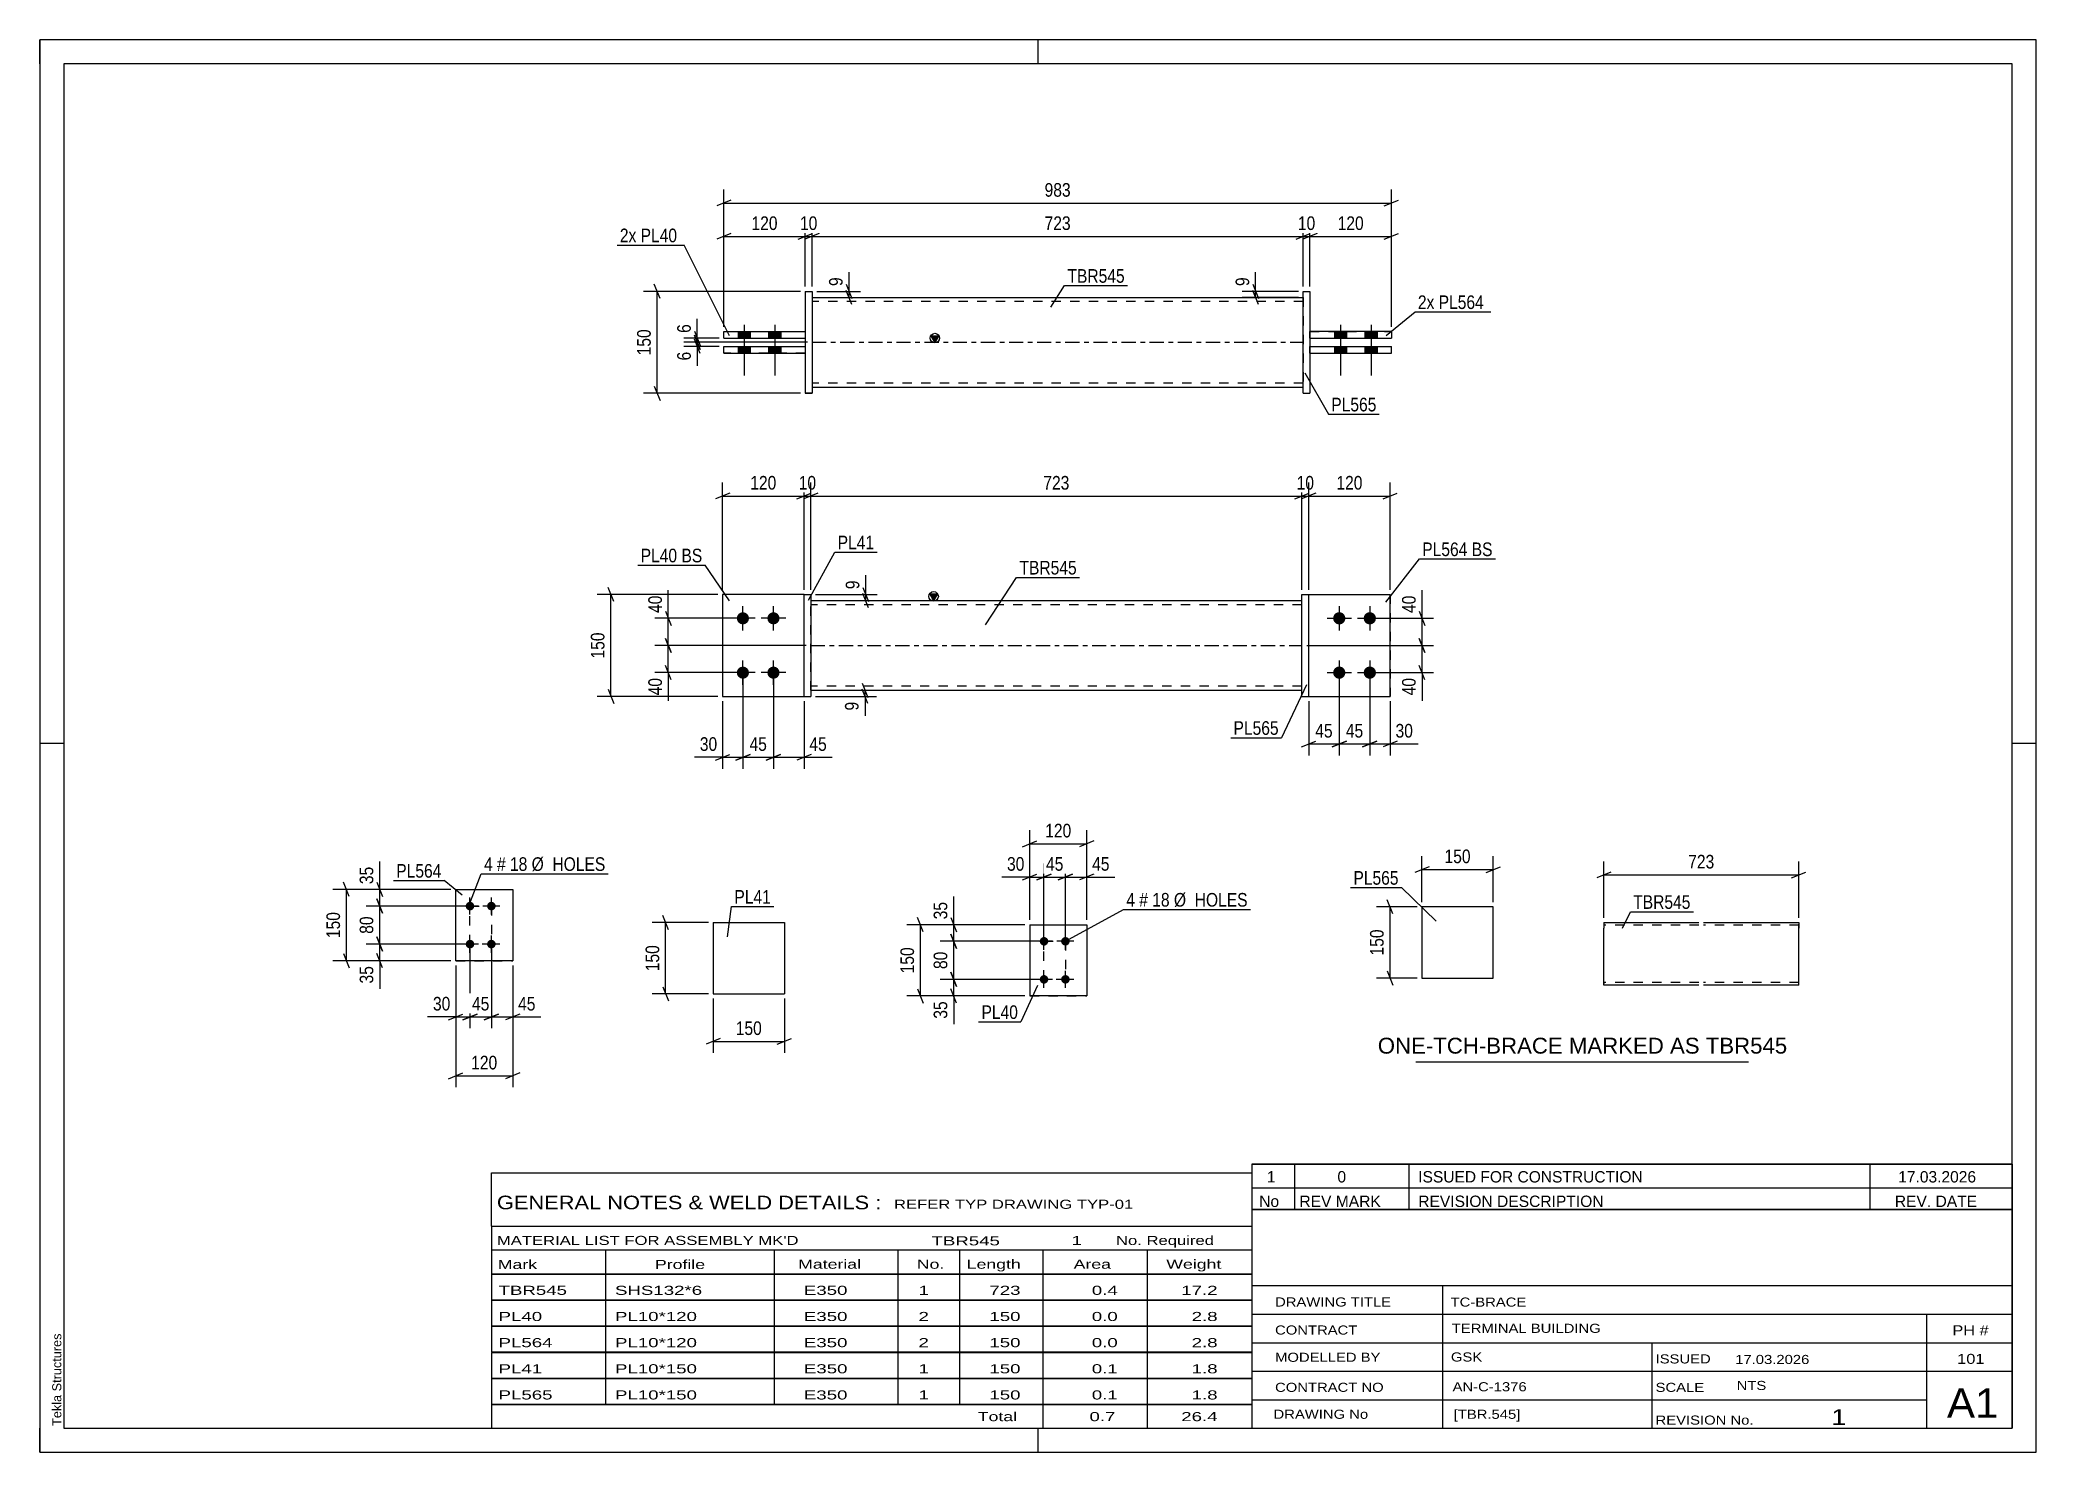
# Model space of a CAD drawing. Header units: millimetres. Extents: x 0 to 420, y 0 to 297.
import ezdxf

# ---------------------------------------------------------------- set-up
doc = ezdxf.new("R2010")
doc.units = ezdxf.units.MM
doc.linetypes.add('DXK_LINE_DOT2', pattern=[3.9198, 1.9599, -1.9599])
doc.linetypes.add('DXK_LINE_DOT3', pattern=[5.9187, 2.979, -0.9799, 0.9799, -0.9799])
doc.styles.add('Arial', font='arial.ttf', dxfattribs={"height": 0.2})
doc.styles.add('Arial Narrow', font='ARIALN.TTF', dxfattribs={"height": 0.2})

# ---------------------------------------------------------------- blocks, each defined once
blk = doc.blocks.new('Unknown-585639398-1126')
at = {"color": 5, "linetype": 'Continuous'}
for p, q in [((420, 297), (0, 297)), ((0, 297), (0, 0)), ((0, 292), (0, 297)), ((210, 292), (210, 297)), ((420, 0), (420, 297)), ((415, 292), (5, 292)), ((5, 292), (5, 5)), ((415, 5), (415, 292)), ((5, 149), (0, 149)), ((420, 149), (415, 149)), ((0, 0), (0, 5)), ((5, 5), (415, 5)), ((210, 0), (210, 5)), ((0, 0), (420, 0))]:
    blk.add_line(p, q, dxfattribs=at)
at = {"color": 174, "linetype": 'Continuous', "style": 'Arial'}
blk.add_text('Tekla Structures', height=1.9102, rotation=90, dxfattribs=at).set_placement((4.5, 5.5))
blk = doc.blocks.new('Part-585639398-2483 - 2477')
at = {"color": 2, "linetype": 'Continuous'}
for p, q in [((305.78, 114.68), (290.78, 114.68)), ((290.78, 114.68), (290.78, 99.68)), ((305.78, 99.68), (305.78, 114.68)), ((290.78, 99.68), (305.78, 99.68))]:
    blk.add_line(p, q, dxfattribs=at)
blk = doc.blocks.new('Part-585639398-1637 - 1615')
at = {"color": 2, "linetype": 'Continuous'}
for p, q in [((160.77, 180.36), (162.2, 180.36)), ((160.77, 158.93), (160.77, 180.36)), ((162.2, 180.36), (162.2, 180.36)), ((162.2, 180.36), (162.2, 158.93)), ((160.77, 158.93), (162.2, 158.93))]:
    blk.add_line(p, q, dxfattribs=at)
at = {"color": 7, "linetype": 'DXK_LINE_DOT2'}
for p, q in [((160.77, 180.36), (162.2, 180.36)), ((160.77, 158.93), (162.2, 158.93))]:
    blk.add_line(p, q, dxfattribs=at)
blk = doc.blocks.new('Bolt-585639398-1622 - 1615')
at = {"linetype": 'Continuous'}
for points in [[(147.91, 174.07, -1), (147.91, 176.64, -1)], [(154.34, 174.07, -1), (154.34, 176.64, -1)], [(147.91, 162.64, -1), (147.91, 165.21, -1)], [(154.34, 162.64, -1), (154.34, 165.21, -1)]]:
    blk.add_hatch(color=1, dxfattribs=at).paths.add_polyline_path(points)
at = {"color": 1, "linetype": 'Continuous'}
for p, q in [((147.91, 172.79), (147.91, 177.93)), ((154.34, 172.79), (154.34, 177.93)), ((150.49, 175.36), (145.34, 175.36)), ((156.91, 175.36), (151.77, 175.36)), ((150.49, 163.93), (145.34, 163.93)), ((147.91, 161.36), (147.91, 166.5)), ((156.91, 163.93), (151.77, 163.93)), ((154.34, 161.36), (154.34, 166.5))]:
    blk.add_line(p, q, dxfattribs=at)
blk = doc.blocks.new('Part-585639398-1642 - 1615')
at = {"color": 7, "linetype": 'DXK_LINE_DOT2'}
for p, q in [((160.77, 180.36), (143.63, 180.36)), ((143.63, 180.36), (143.63, 158.93)), ((160.77, 158.93), (160.77, 180.36)), ((143.63, 158.93), (160.77, 158.93))]:
    blk.add_line(p, q, dxfattribs=at)
blk = doc.blocks.new('Part-585639398-1647 - 1615')
at = {"color": 2, "linetype": 'Continuous'}
for p, q in [((160.77, 180.36), (143.63, 180.36)), ((143.63, 180.36), (143.63, 158.93)), ((143.63, 158.93), (160.77, 158.93))]:
    blk.add_line(p, q, dxfattribs=at)
at = {"color": 7, "linetype": 'DXK_LINE_DOT2'}
blk.add_line((160.77, 158.93), (160.77, 180.36), dxfattribs=at)
blk = doc.blocks.new('Part-585639398-1652 - 1615')
at = {"linetype": 'Continuous'}
blk.add_hatch(color=2, dxfattribs=at).paths.add_polyline_path([(188.03, 179.07), (187.23, 180.47), (188.83, 180.47)])
at = {"color": 2, "linetype": 'Continuous'}
for p, q in [((162.2, 179.07), (265.53, 179.07)), ((188.03, 179.07), (187.23, 180.47)), ((187.23, 180.47), (188.83, 180.47)), ((188.83, 180.47), (188.03, 179.07)), ((162.2, 160.21), (265.53, 160.21))]:
    blk.add_line(p, q, dxfattribs=at)
at = {"color": 7, "linetype": 'DXK_LINE_DOT2'}
for p, q in [((162.2, 160.21), (162.2, 179.07)), ((265.53, 178.21), (162.2, 178.21)), ((265.53, 160.21), (265.53, 179.07)), ((265.53, 161.07), (162.2, 161.07))]:
    blk.add_line(p, q, dxfattribs=at)
at = {"color": 7, "linetype": 'DXK_LINE_DOT3'}
blk.add_line((162.2, 169.64), (265.53, 169.64), dxfattribs=at)
at = {"color": 2, "linetype": 'Continuous'}
blk.add_circle((188.03, 179.97), 1, dxfattribs=at)
blk = doc.blocks.new('Part-585639398-1677 - 1615')
at = {"color": 7, "linetype": 'DXK_LINE_DOT2'}
for p, q in [((266.96, 180.36), (284.1, 180.36)), ((266.96, 158.93), (266.96, 180.36)), ((266.96, 180.36), (284.1, 180.36)), ((284.1, 180.36), (284.1, 180.36)), ((284.1, 180.36), (284.1, 158.93)), ((266.96, 158.93), (266.96, 158.93)), ((266.96, 158.93), (284.1, 158.93)), ((266.96, 158.93), (284.1, 158.93))]:
    blk.add_line(p, q, dxfattribs=at)
blk = doc.blocks.new('Part-585639398-1682 - 1615')
at = {"color": 2, "linetype": 'Continuous'}
for p, q in [((266.96, 180.36), (284.1, 180.36)), ((284.1, 180.36), (284.1, 180.36)), ((284.1, 158.93), (284.1, 180.36)), ((266.96, 158.93), (284.1, 158.93))]:
    blk.add_line(p, q, dxfattribs=at)
at = {"color": 7, "linetype": 'DXK_LINE_DOT2'}
for p, q in [((266.96, 180.36), (284.1, 180.36)), ((266.96, 158.93), (266.96, 180.36)), ((284.1, 180.36), (284.1, 180.36)), ((266.96, 158.93), (266.96, 158.93)), ((266.96, 158.93), (284.1, 158.93))]:
    blk.add_line(p, q, dxfattribs=at)
blk = doc.blocks.new('Part-585639398-1687 - 1615')
at = {"color": 2, "linetype": 'Continuous'}
for p, q in [((265.53, 180.36), (266.96, 180.36)), ((265.53, 158.93), (265.53, 180.36)), ((266.96, 158.93), (266.96, 180.36)), ((265.53, 158.93), (265.53, 158.93)), ((265.53, 158.93), (266.96, 158.93))]:
    blk.add_line(p, q, dxfattribs=at)
at = {"color": 7, "linetype": 'DXK_LINE_DOT2'}
for p, q in [((265.53, 180.36), (266.96, 180.36)), ((265.53, 158.93), (266.96, 158.93))]:
    blk.add_line(p, q, dxfattribs=at)
blk = doc.blocks.new('Bolt-585639398-1688 - 1615')
at = {"linetype": 'Continuous'}
for points in [[(273.39, 176.64), (273.65, 176.61), (273.91, 176.53), (274.14, 176.4), (274.34, 176.22), (274.5, 176), (274.61, 175.75), (274.66, 175.49), (274.66, 175.22), (274.61, 174.96), (274.5, 174.71), (274.34, 174.5), (274.14, 174.32), (273.91, 174.18), (273.65, 174.1), (273.39, 174.07), (273.12, 174.1), (272.86, 174.18), (272.63, 174.32), (272.43, 174.5), (272.27, 174.71), (272.16, 174.96), (272.11, 175.22), (272.11, 175.49), (272.16, 175.75), (272.27, 176), (272.43, 176.22), (272.63, 176.4), (272.86, 176.53), (273.12, 176.61)], [(279.81, 176.64), (280.08, 176.61), (280.34, 176.53), (280.57, 176.4), (280.77, 176.22), (280.93, 176), (281.04, 175.75), (281.09, 175.49), (281.09, 175.22), (281.04, 174.96), (280.93, 174.71), (280.77, 174.5), (280.57, 174.32), (280.34, 174.18), (280.08, 174.1), (279.81, 174.07), (279.55, 174.1), (279.29, 174.18), (279.06, 174.32), (278.86, 174.5), (278.7, 174.71), (278.59, 174.96), (278.54, 175.22), (278.54, 175.49), (278.59, 175.75), (278.7, 176), (278.86, 176.22), (279.06, 176.4), (279.29, 176.53), (279.55, 176.61)], [(273.39, 165.21), (273.65, 165.19), (273.91, 165.1), (274.14, 164.97), (274.34, 164.79), (274.5, 164.57), (274.61, 164.33), (274.66, 164.06), (274.66, 163.79), (274.61, 163.53), (274.5, 163.28), (274.34, 163.07), (274.14, 162.89), (273.91, 162.75), (273.65, 162.67), (273.39, 162.64), (273.12, 162.67), (272.86, 162.75), (272.63, 162.89), (272.43, 163.07), (272.27, 163.28), (272.16, 163.53), (272.11, 163.79), (272.11, 164.06), (272.16, 164.33), (272.27, 164.57), (272.43, 164.79), (272.63, 164.97), (272.86, 165.1), (273.12, 165.19)], [(279.81, 165.21), (280.08, 165.19), (280.34, 165.1), (280.57, 164.97), (280.77, 164.79), (280.93, 164.57), (281.04, 164.33), (281.09, 164.06), (281.09, 163.79), (281.04, 163.53), (280.93, 163.28), (280.77, 163.07), (280.57, 162.89), (280.34, 162.75), (280.08, 162.67), (279.81, 162.64), (279.55, 162.67), (279.29, 162.75), (279.06, 162.89), (278.86, 163.07), (278.7, 163.28), (278.59, 163.53), (278.54, 163.79), (278.54, 164.06), (278.59, 164.33), (278.7, 164.57), (278.86, 164.79), (279.06, 164.97), (279.29, 165.1), (279.55, 165.19)]]:
    blk.add_hatch(color=1, dxfattribs=at).paths.add_polyline_path(points)
at = {"color": 1, "linetype": 'Continuous'}
for p, q in [((273.39, 177.93), (273.39, 172.79)), ((279.81, 177.93), (279.81, 172.79)), ((270.81, 175.36), (275.96, 175.36)), ((277.24, 175.36), (282.39, 175.36)), ((270.81, 163.93), (275.96, 163.93)), ((273.39, 166.5), (273.39, 161.36)), ((277.24, 163.93), (282.39, 163.93)), ((279.81, 166.5), (279.81, 161.36))]:
    blk.add_line(p, q, dxfattribs=at)
blk = doc.blocks.new('Bolt-585639398-1415 - 1363')
at = {"linetype": 'Continuous'}
for points in [[(146.89, 234.25), (149.47, 234.25), (149.47, 235.68), (146.89, 235.68)], [(146.89, 234.25), (149.47, 234.25), (149.47, 235.68), (146.89, 235.68)], [(153.32, 234.25), (155.89, 234.25), (155.89, 235.68), (153.32, 235.68)], [(153.32, 234.25), (155.89, 234.25), (155.89, 235.68), (153.32, 235.68)], [(146.89, 231.11), (149.47, 231.11), (149.47, 232.54), (146.89, 232.54)], [(146.89, 231.11), (149.47, 231.11), (149.47, 232.54), (146.89, 232.54)], [(153.32, 231.11), (155.89, 231.11), (155.89, 232.54), (153.32, 232.54)], [(153.32, 231.11), (155.89, 231.11), (155.89, 232.54), (153.32, 232.54)]]:
    blk.add_hatch(color=1, dxfattribs=at).paths.add_polyline_path(points)
at = {"color": 1, "linetype": 'Continuous'}
for p, q in [((146.89, 235.68), (146.89, 234.25)), ((146.89, 235.68), (146.89, 234.25)), ((148.18, 237.11), (148.18, 226.4)), ((148.18, 237.11), (148.18, 226.4)), ((149.47, 235.68), (149.47, 234.25)), ((149.47, 235.68), (149.47, 234.25)), ((153.32, 235.68), (153.32, 234.25)), ((153.32, 235.68), (153.32, 234.25)), ((154.61, 237.11), (154.61, 226.4)), ((154.61, 237.11), (154.61, 226.4)), ((155.89, 235.68), (155.89, 234.25)), ((155.89, 235.68), (155.89, 234.25)), ((146.89, 232.54), (146.89, 231.11)), ((146.89, 232.54), (146.89, 231.11)), ((149.47, 232.54), (149.47, 231.11)), ((149.47, 232.54), (149.47, 231.11)), ((153.32, 232.54), (153.32, 231.11)), ((153.32, 232.54), (153.32, 231.11)), ((155.89, 232.54), (155.89, 231.11)), ((155.89, 232.54), (155.89, 231.11))]:
    blk.add_line(p, q, dxfattribs=at)
blk = doc.blocks.new('Part-585639398-1431 - 1363')
at = {"color": 2, "linetype": 'Continuous'}
for p, q in [((143.89, 235.68), (161.04, 235.68)), ((143.89, 234.25), (143.89, 235.68)), ((161.04, 235.68), (161.04, 234.25)), ((143.89, 234.25), (161.04, 234.25)), ((143.89, 234.25), (143.89, 234.25))]:
    blk.add_line(p, q, dxfattribs=at)
at = {"color": 7, "linetype": 'DXK_LINE_DOT2'}
for p, q in [((143.89, 235.68), (161.04, 235.68)), ((143.89, 235.68), (143.89, 235.68)), ((161.04, 235.68), (161.04, 235.68)), ((143.89, 234.25), (161.04, 234.25))]:
    blk.add_line(p, q, dxfattribs=at)
blk = doc.blocks.new('Bolt-585639398-1367 - 1363')
at = {"linetype": 'Continuous'}
for points in [[(274.94, 235.68), (272.37, 235.68), (272.37, 234.25), (274.94, 234.25)], [(274.94, 235.68), (272.37, 235.68), (272.37, 234.25), (274.94, 234.25)], [(281.37, 235.68), (278.79, 235.68), (278.79, 234.25), (281.37, 234.25)], [(281.37, 235.68), (278.79, 235.68), (278.79, 234.25), (281.37, 234.25)], [(274.94, 232.54), (272.37, 232.54), (272.37, 231.11), (274.94, 231.11)], [(274.94, 232.54), (272.37, 232.54), (272.37, 231.11), (274.94, 231.11)], [(281.37, 232.54), (278.79, 232.54), (278.79, 231.11), (281.37, 231.11)], [(281.37, 232.54), (278.79, 232.54), (278.79, 231.11), (281.37, 231.11)]]:
    blk.add_hatch(color=1, dxfattribs=at).paths.add_polyline_path(points)
at = {"color": 1, "linetype": 'Continuous'}
for p, q in [((272.37, 235.68), (272.37, 234.25)), ((272.37, 235.68), (272.37, 234.25)), ((273.65, 237.11), (273.65, 226.4)), ((273.65, 237.11), (273.65, 226.4)), ((274.94, 235.68), (274.94, 234.25)), ((274.94, 235.68), (274.94, 234.25)), ((278.79, 235.68), (278.79, 234.25)), ((278.79, 235.68), (278.79, 234.25)), ((280.08, 237.11), (280.08, 226.4)), ((280.08, 237.11), (280.08, 226.4)), ((281.37, 235.68), (281.37, 234.25)), ((281.37, 235.68), (281.37, 234.25)), ((272.37, 232.54), (272.37, 231.11)), ((272.37, 232.54), (272.37, 231.11)), ((274.94, 232.54), (274.94, 231.11)), ((274.94, 232.54), (274.94, 231.11)), ((278.79, 232.54), (278.79, 231.11)), ((278.79, 232.54), (278.79, 231.11)), ((281.37, 232.54), (281.37, 231.11)), ((281.37, 232.54), (281.37, 231.11))]:
    blk.add_line(p, q, dxfattribs=at)
blk = doc.blocks.new('Part-585639398-1393 - 1363')
at = {"color": 2, "linetype": 'Continuous'}
for p, q in [((265.79, 244.11), (265.79, 244.11)), ((265.79, 222.68), (265.79, 244.11)), ((265.79, 244.11), (267.22, 244.11)), ((267.22, 244.11), (267.22, 244.11)), ((267.22, 244.11), (267.22, 222.68)), ((265.79, 222.68), (267.22, 222.68)), ((265.79, 222.68), (265.79, 222.68)), ((267.22, 222.68), (267.22, 222.68))]:
    blk.add_line(p, q, dxfattribs=at)
at = {"color": 7, "linetype": 'DXK_LINE_DOT2'}
for p, q in [((265.79, 244.11), (265.79, 244.11)), ((265.79, 244.11), (267.22, 244.11)), ((265.79, 222.68), (267.22, 222.68))]:
    blk.add_line(p, q, dxfattribs=at)
blk = doc.blocks.new('Part-585639398-1416 - 1363')
at = {"color": 2, "linetype": 'Continuous'}
for p, q in [((161.04, 244.11), (162.47, 244.11)), ((161.04, 244.11), (161.04, 222.68)), ((162.47, 244.11), (162.47, 244.11)), ((162.47, 244.11), (162.47, 222.68)), ((162.47, 222.68), (161.04, 222.68)), ((161.04, 222.68), (161.04, 222.68))]:
    blk.add_line(p, q, dxfattribs=at)
at = {"color": 7, "linetype": 'DXK_LINE_DOT2'}
for p, q in [((161.04, 244.11), (162.47, 244.11)), ((162.47, 244.11), (162.47, 244.11)), ((161.04, 222.68), (162.47, 222.68))]:
    blk.add_line(p, q, dxfattribs=at)
blk = doc.blocks.new('Part-585639398-1408 - 1363')
at = {"color": 2, "linetype": 'Continuous'}
for p, q in [((267.22, 232.54), (284.37, 232.54)), ((267.22, 231.11), (267.22, 232.54)), ((267.22, 231.11), (267.22, 231.11)), ((267.22, 231.11), (284.37, 231.11)), ((284.37, 231.11), (284.37, 232.54))]:
    blk.add_line(p, q, dxfattribs=at)
at = {"color": 7, "linetype": 'DXK_LINE_DOT2'}
for p, q in [((267.22, 232.54), (284.37, 232.54)), ((267.22, 231.11), (284.37, 231.11))]:
    blk.add_line(p, q, dxfattribs=at)
blk = doc.blocks.new('Part-585639398-1413 - 1363')
at = {"color": 2, "linetype": 'Continuous'}
for p, q in [((284.37, 235.68), (267.22, 235.68)), ((267.22, 234.25), (267.22, 235.68)), ((284.37, 235.68), (284.37, 234.25)), ((267.22, 234.25), (267.22, 234.25)), ((267.22, 234.25), (284.37, 234.25))]:
    blk.add_line(p, q, dxfattribs=at)
at = {"color": 7, "linetype": 'DXK_LINE_DOT2'}
for p, q in [((267.22, 235.68), (267.22, 235.68)), ((267.22, 235.68), (284.37, 235.68)), ((284.37, 235.68), (284.37, 235.68)), ((267.22, 234.25), (284.37, 234.25))]:
    blk.add_line(p, q, dxfattribs=at)
blk = doc.blocks.new('Part-585639398-1436 - 1363')
at = {"color": 2, "linetype": 'Continuous'}
for p, q in [((143.89, 232.54), (161.04, 232.54)), ((143.89, 231.11), (143.89, 232.54)), ((143.89, 231.11), (161.04, 231.11)), ((143.89, 231.11), (143.89, 231.11)), ((161.04, 232.54), (161.04, 231.11))]:
    blk.add_line(p, q, dxfattribs=at)
at = {"color": 7, "linetype": 'DXK_LINE_DOT2'}
for p, q in [((143.89, 232.54), (161.04, 232.54)), ((161.04, 231.11), (143.89, 231.11))]:
    blk.add_line(p, q, dxfattribs=at)
blk = doc.blocks.new('Part-585639398-1451 - 1363')
at = {"linetype": 'Continuous'}
blk.add_hatch(color=2, dxfattribs=at).paths.add_polyline_path([(188.3, 233.4), (187.5, 234.8), (189.1, 234.8)])
at = {"color": 2, "linetype": 'Continuous'}
for p, q in [((162.47, 242.83), (265.79, 242.83)), ((188.3, 233.4), (187.5, 234.8)), ((187.5, 234.8), (189.1, 234.8)), ((189.1, 234.8), (188.3, 233.4)), ((162.47, 223.97), (265.79, 223.97))]:
    blk.add_line(p, q, dxfattribs=at)
at = {"color": 7, "linetype": 'DXK_LINE_DOT2'}
for p, q in [((162.47, 242.83), (162.47, 223.97)), ((265.79, 241.97), (162.47, 241.97)), ((265.79, 242.83), (265.79, 223.97)), ((265.79, 224.83), (162.47, 224.83))]:
    blk.add_line(p, q, dxfattribs=at)
at = {"color": 7, "linetype": 'DXK_LINE_DOT3'}
blk.add_line((162.47, 233.4), (265.79, 233.4), dxfattribs=at)
at = {"color": 2, "linetype": 'Continuous'}
blk.add_circle((188.3, 234.3), 1, dxfattribs=at)
blk = doc.blocks.new('Part-585639398-2514 - 2506')
at = {"color": 2, "linetype": 'Continuous'}
for p, q in [((329.05, 111.39), (329.05, 110.19)), ((329.05, 111.39), (349.05, 111.39)), ((329.05, 98.93), (329.05, 110.19)), ((350.05, 111.39), (370.05, 111.39)), ((370.05, 111.39), (370.05, 111.3)), ((370.05, 111.3), (370.05, 110.19)), ((370.05, 98.19), (370.05, 110.19)), ((329.05, 98.28), (329.05, 98.93)), ((329.05, 98.19), (329.05, 98.28)), ((349.05, 98.19), (329.05, 98.19)), ((370.05, 98.19), (350.05, 98.19))]:
    blk.add_line(p, q, dxfattribs=at)
at = {"color": 7, "linetype": 'DXK_LINE_DOT2'}
for p, q in [((349.05, 110.79), (329.05, 110.79)), ((370.05, 110.79), (350.05, 110.79)), ((370.05, 110.19), (370.05, 111.04)), ((329.05, 98.93), (329.05, 98.54)), ((329.05, 98.79), (329.05, 98.83)), ((349.05, 98.79), (329.05, 98.79)), ((370.05, 98.79), (350.05, 98.79)), ((370.05, 98.79), (370.05, 98.83))]:
    blk.add_line(p, q, dxfattribs=at)
blk = doc.blocks.new('Bolt-585639398-2178 - 2144')
at = {"linetype": 'Continuous'}
for points in [[(211.26, 108.32), (211.45, 108.3), (211.63, 108.24), (211.79, 108.15), (211.93, 108.02), (212.04, 107.87), (212.12, 107.7), (212.16, 107.51), (212.16, 107.32), (212.12, 107.14), (212.04, 106.97), (211.93, 106.82), (211.79, 106.69), (211.63, 106.6), (211.45, 106.54), (211.26, 106.52), (211.08, 106.54), (210.9, 106.6), (210.74, 106.69), (210.6, 106.82), (210.49, 106.97), (210.41, 107.14), (210.37, 107.32), (210.37, 107.51), (210.41, 107.7), (210.49, 107.87), (210.6, 108.02), (210.74, 108.15), (210.9, 108.24), (211.08, 108.3)], [(215.76, 108.32), (215.95, 108.3), (216.13, 108.24), (216.29, 108.15), (216.43, 108.02), (216.54, 107.87), (216.62, 107.7), (216.66, 107.51), (216.66, 107.32), (216.62, 107.14), (216.54, 106.97), (216.43, 106.82), (216.29, 106.69), (216.13, 106.6), (215.95, 106.54), (215.76, 106.52), (215.58, 106.54), (215.4, 106.6), (215.24, 106.69), (215.1, 106.82), (214.99, 106.97), (214.91, 107.14), (214.87, 107.32), (214.87, 107.51), (214.91, 107.7), (214.99, 107.87), (215.1, 108.02), (215.24, 108.15), (215.4, 108.24), (215.58, 108.3)], [(211.26, 100.32), (211.45, 100.3), (211.63, 100.24), (211.79, 100.15), (211.93, 100.02), (212.04, 99.87), (212.12, 99.7), (212.16, 99.51), (212.16, 99.32), (212.12, 99.14), (212.04, 98.97), (211.93, 98.82), (211.79, 98.69), (211.63, 98.6), (211.45, 98.54), (211.26, 98.52), (211.08, 98.54), (210.9, 98.6), (210.74, 98.69), (210.6, 98.82), (210.49, 98.97), (210.41, 99.14), (210.37, 99.32), (210.37, 99.51), (210.41, 99.7), (210.49, 99.87), (210.6, 100.02), (210.74, 100.15), (210.9, 100.24), (211.08, 100.3)], [(215.76, 100.32), (215.95, 100.3), (216.13, 100.24), (216.29, 100.15), (216.43, 100.02), (216.54, 99.87), (216.62, 99.7), (216.66, 99.51), (216.66, 99.32), (216.62, 99.14), (216.54, 98.97), (216.43, 98.82), (216.29, 98.69), (216.13, 98.6), (215.95, 98.54), (215.76, 98.52), (215.58, 98.54), (215.4, 98.6), (215.24, 98.69), (215.1, 98.82), (214.99, 98.97), (214.91, 99.14), (214.87, 99.32), (214.87, 99.51), (214.91, 99.7), (214.99, 99.87), (215.1, 100.02), (215.24, 100.15), (215.4, 100.24), (215.58, 100.3)]]:
    blk.add_hatch(color=1, dxfattribs=at).paths.add_polyline_path(points)
at = {"color": 1, "linetype": 'Continuous'}
for p, q in [((211.26, 105.62), (211.26, 109.22)), ((215.76, 105.62), (215.76, 109.22)), ((213.06, 107.42), (209.46, 107.42)), ((217.56, 107.42), (213.96, 107.42)), ((211.26, 97.62), (211.26, 101.22)), ((215.76, 97.62), (215.76, 101.22)), ((213.06, 99.42), (209.46, 99.42)), ((217.56, 99.42), (213.96, 99.42))]:
    blk.add_line(p, q, dxfattribs=at)
blk = doc.blocks.new('Part-585639398-2183 - 2144')
at = {"color": 2, "linetype": 'Continuous'}
for p, q in [((208.26, 110.92), (220.26, 110.92)), ((208.26, 110.92), (208.26, 95.92)), ((220.26, 110.92), (220.26, 110.92)), ((220.26, 110.92), (220.26, 95.92)), ((220.26, 95.92), (208.26, 95.92)), ((208.26, 95.92), (208.26, 95.92))]:
    blk.add_line(p, q, dxfattribs=at)
at = {"color": 7, "linetype": 'DXK_LINE_DOT2'}
for p, q in [((208.26, 110.92), (220.26, 110.92)), ((220.26, 110.92), (220.26, 110.92)), ((208.26, 95.92), (220.26, 95.92))]:
    blk.add_line(p, q, dxfattribs=at)
blk = doc.blocks.new('Part-585639398-2320 - 2314')
at = {"color": 2, "linetype": 'Continuous'}
for p, q in [((141.65, 111.37), (141.65, 96.37)), ((141.65, 111.37), (156.65, 111.37)), ((156.65, 111.37), (156.65, 96.37)), ((141.65, 96.37), (156.65, 96.37))]:
    blk.add_line(p, q, dxfattribs=at)
blk = doc.blocks.new('Bolt-585639398-2343 - 2337')
at = {"linetype": 'Continuous'}
for points in [[(90.49, 113.93), (90.3, 113.95), (90.12, 114.01), (89.96, 114.1), (89.82, 114.23), (89.71, 114.38), (89.63, 114.55), (89.59, 114.73), (89.59, 114.92), (89.63, 115.11), (89.71, 115.28), (89.82, 115.43), (89.96, 115.56), (90.12, 115.65), (90.3, 115.71), (90.49, 115.73), (90.67, 115.71), (90.85, 115.65), (91.01, 115.56), (91.15, 115.43), (91.27, 115.28), (91.34, 115.11), (91.38, 114.92), (91.38, 114.73), (91.34, 114.55), (91.27, 114.38), (91.15, 114.23), (91.01, 114.1), (90.85, 114.01), (90.67, 113.95)], [(94.99, 113.93), (94.8, 113.95), (94.62, 114.01), (94.46, 114.1), (94.32, 114.23), (94.21, 114.38), (94.13, 114.55), (94.09, 114.73), (94.09, 114.92), (94.13, 115.11), (94.21, 115.28), (94.32, 115.43), (94.46, 115.56), (94.62, 115.65), (94.8, 115.71), (94.99, 115.73), (95.17, 115.71), (95.35, 115.65), (95.51, 115.56), (95.65, 115.43), (95.77, 115.28), (95.84, 115.11), (95.88, 114.92), (95.88, 114.73), (95.84, 114.55), (95.77, 114.38), (95.65, 114.23), (95.51, 114.1), (95.35, 114.01), (95.17, 113.95)], [(90.49, 105.93), (90.3, 105.95), (90.12, 106.01), (89.96, 106.1), (89.82, 106.23), (89.71, 106.38), (89.63, 106.55), (89.59, 106.73), (89.59, 106.92), (89.63, 107.11), (89.71, 107.28), (89.82, 107.43), (89.96, 107.56), (90.12, 107.65), (90.3, 107.71), (90.49, 107.73), (90.67, 107.71), (90.85, 107.65), (91.01, 107.56), (91.15, 107.43), (91.27, 107.28), (91.34, 107.11), (91.38, 106.92), (91.38, 106.73), (91.34, 106.55), (91.27, 106.38), (91.15, 106.23), (91.01, 106.1), (90.85, 106.01), (90.67, 105.95)], [(94.99, 105.93), (94.8, 105.95), (94.62, 106.01), (94.46, 106.1), (94.32, 106.23), (94.21, 106.38), (94.13, 106.55), (94.09, 106.73), (94.09, 106.92), (94.13, 107.11), (94.21, 107.28), (94.32, 107.43), (94.46, 107.56), (94.62, 107.65), (94.8, 107.71), (94.99, 107.73), (95.17, 107.71), (95.35, 107.65), (95.51, 107.56), (95.65, 107.43), (95.77, 107.28), (95.84, 107.11), (95.88, 106.92), (95.88, 106.73), (95.84, 106.55), (95.77, 106.38), (95.65, 106.23), (95.51, 106.1), (95.35, 106.01), (95.17, 105.95)]]:
    blk.add_hatch(color=1, dxfattribs=at).paths.add_polyline_path(points)
at = {"color": 1, "linetype": 'Continuous'}
for p, q in [((92.29, 114.83), (88.69, 114.83)), ((90.49, 113.03), (90.49, 116.63)), ((96.79, 114.83), (93.19, 114.83)), ((94.99, 113.03), (94.99, 116.63)), ((92.29, 106.83), (88.69, 106.83)), ((90.49, 105.03), (90.49, 108.63)), ((96.79, 106.83), (93.19, 106.83)), ((94.99, 105.03), (94.99, 108.63))]:
    blk.add_line(p, q, dxfattribs=at)
blk = doc.blocks.new('Part-585639398-2348 - 2337')
at = {"color": 2, "linetype": 'Continuous'}
for p, q in [((87.49, 118.33), (99.49, 118.33)), ((87.49, 103.33), (87.49, 118.33)), ((99.49, 118.33), (99.49, 118.33)), ((99.49, 118.33), (99.49, 103.33)), ((99.49, 103.33), (87.49, 103.33)), ((87.49, 103.33), (87.49, 103.33))]:
    blk.add_line(p, q, dxfattribs=at)
at = {"color": 7, "linetype": 'DXK_LINE_DOT2'}
for p, q in [((87.49, 118.33), (99.49, 118.33)), ((87.49, 103.33), (99.49, 103.33)), ((87.49, 103.33), (87.49, 103.33))]:
    blk.add_line(p, q, dxfattribs=at)
blk = doc.blocks.new('Rectangle-585639398-2299 - 2144')
at = {"color": 1, "linetype": 'DXK_LINE_DOT2'}
blk.add_lwpolyline([(211.26, 107.42), (215.76, 107.42), (215.76, 99.42), (211.26, 99.42), (211.26, 107.42)], close=True, dxfattribs=at)
blk = doc.blocks.new('Rectangle-585639398-2463 - 2337')
at = {"color": 1, "linetype": 'DXK_LINE_DOT2'}
blk.add_lwpolyline([(90.49, 114.83), (94.99, 114.83), (94.99, 106.83), (90.49, 106.83), (90.49, 114.83)], close=True, dxfattribs=at)
blk = doc.blocks.new('StraightDimension-585639398-2492 - 2477')
at = {"color": 7, "linetype": 'Continuous'}
for p, q in [((292.28, 123.11), (289.28, 121.91)), ((290.78, 115.68), (290.78, 125.36)), ((290.78, 122.51), (305.78, 122.51)), ((304.28, 121.91), (307.28, 123.11)), ((305.78, 115.68), (305.78, 125.36))]:
    blk.add_line(p, q, dxfattribs=at)
at = {"color": 0}
blk.add_wipeout([(301.62, 123.26), (301.62, 127.46), (294.94, 127.46), (294.94, 123.26)], dxfattribs=at)
at = {"color": 3, "style": 'Arial Narrow'}
blk.add_text('150', height=2.863, dxfattribs=at).set_placement((295.54, 123.86))
blk = doc.blocks.new('StraightDimension-585639398-2485 - 2477')
at = {"color": 7, "linetype": 'Continuous'}
for p, q in [((289.78, 114.68), (281.22, 114.68)), ((284.67, 113.18), (283.47, 116.18)), ((284.07, 99.68), (284.07, 114.68)), ((283.47, 101.18), (284.67, 98.18)), ((289.78, 99.68), (281.22, 99.68))]:
    blk.add_line(p, q, dxfattribs=at)
at = {"color": 0}
blk.add_wipeout([(283.32, 110.52), (279.12, 110.52), (279.12, 103.84), (283.32, 103.84)], dxfattribs=at)
at = {"color": 3, "style": 'Arial Narrow'}
blk.add_text('150', height=2.863, rotation=90.0002, dxfattribs=at).set_placement((282.72, 104.44))
blk = doc.blocks.new('StraightDimension-585639398-4653 - 1615')
at = {"color": 7, "linetype": 'Continuous'}
for p, q in [((290.21, 176.86), (291.41, 173.86)), ((280.81, 175.36), (293.21, 175.36)), ((290.81, 169.64), (290.81, 175.36)), ((266.53, 169.64), (293.21, 169.64)), ((291.41, 168.14), (290.21, 171.14))]:
    blk.add_line(p, q, dxfattribs=at)
at = {"color": 0}
blk.add_wipeout([(290.06, 180.74), (285.86, 180.74), (285.86, 175.88), (290.06, 175.88)], dxfattribs=at)
at = {"color": 7, "linetype": 'Continuous'}
blk.add_line((290.81, 175.36), (290.81, 181.26), dxfattribs=at)
blk.add_line((290.81, 175.36), (290.81, 181.26), dxfattribs=at)
at = {"color": 3, "style": 'Arial Narrow'}
blk.add_text('40', height=2.863, rotation=90.0002, dxfattribs=at).set_placement((289.46, 176.48))
blk = doc.blocks.new('StraightDimension-585639398-1940 - 1615')
at = {"color": 7, "linetype": 'Continuous'}
for p, q in [((154.34, 162.93), (154.34, 143.73)), ((160.77, 157.93), (160.77, 143.73)), ((152.84, 145.53), (155.84, 146.73)), ((154.34, 146.13), (160.77, 146.13)), ((162.27, 146.73), (159.27, 145.53))]:
    blk.add_line(p, q, dxfattribs=at)
at = {"color": 0}
blk.add_wipeout([(166.15, 146.88), (166.15, 151.08), (161.3, 151.08), (161.3, 146.88)], dxfattribs=at)
at = {"color": 7, "linetype": 'Continuous'}
blk.add_line((160.77, 146.13), (166.68, 146.13), dxfattribs=at)
blk.add_line((160.77, 146.13), (166.68, 146.13), dxfattribs=at)
at = {"color": 3, "style": 'Arial Narrow'}
blk.add_text('45', height=2.863, dxfattribs=at).set_placement((161.9, 147.48))
blk = doc.blocks.new('StraightDimension-585639398-1963 - 1615')
at = {"color": 7, "linetype": 'Continuous'}
for p, q in [((173.16, 181.86), (174.36, 178.86)), ((163.2, 180.36), (176.16, 180.36)), ((163.2, 179.07), (176.16, 179.07)), ((174.36, 177.57), (173.16, 180.57)), ((173.76, 179.07), (173.76, 180.36))]:
    blk.add_line(p, q, dxfattribs=at)
at = {"color": 0}
blk.add_wipeout([(173.01, 183.91), (168.81, 183.91), (168.81, 180.88), (173.01, 180.88)], dxfattribs=at)
at = {"color": 7, "linetype": 'Continuous'}
blk.add_line((173.76, 180.36), (173.76, 184.43), dxfattribs=at)
blk.add_line((173.76, 180.36), (173.76, 184.43), dxfattribs=at)
at = {"color": 3, "style": 'Arial Narrow'}
blk.add_text('9', height=2.86, rotation=90.0002, dxfattribs=at).set_placement((172.41, 181.48))
blk = doc.blocks.new('StraightDimension-585639398-1954 - 1615')
at = {"color": 7, "linetype": 'Continuous'}
for p, q in [((163.2, 160.21), (176, 160.21)), ((173, 161.71), (174.2, 158.71)), ((174.2, 157.43), (173, 160.43)), ((173.6, 158.93), (173.6, 160.21)), ((163.2, 158.93), (176, 158.93))]:
    blk.add_line(p, q, dxfattribs=at)
at = {"color": 0}
blk.add_wipeout([(172.85, 158.4), (168.65, 158.4), (168.65, 155.37), (172.85, 155.37)], dxfattribs=at)
at = {"color": 7, "linetype": 'Continuous'}
blk.add_line((173.6, 158.93), (173.6, 154.85), dxfattribs=at)
blk.add_line((173.6, 158.93), (173.6, 154.85), dxfattribs=at)
at = {"color": 3, "style": 'Arial Narrow'}
blk.add_text('9', height=2.86, rotation=90.0002, dxfattribs=at).set_placement((172.25, 155.97))
blk = doc.blocks.new('StraightDimension-585639398-1769 - 1615')
at = {"color": 7, "linetype": 'Continuous'}
for p, q in [((273.39, 162.93), (273.39, 146.53)), ((266.96, 157.93), (266.96, 146.53)), ((265.46, 148.33), (268.46, 149.53)), ((266.96, 148.93), (273.39, 148.93)), ((274.89, 149.53), (271.89, 148.33))]:
    blk.add_line(p, q, dxfattribs=at)
at = {"color": 0}
blk.add_wipeout([(272.6, 149.68), (272.6, 153.88), (267.74, 153.88), (267.74, 149.68)], dxfattribs=at)
at = {"color": 3, "style": 'Arial Narrow'}
blk.add_text('45', height=2.863, dxfattribs=at).set_placement((268.34, 150.28))
blk = doc.blocks.new('StraightDimension-585639398-1791 - 1615')
at = {"color": 7, "linetype": 'Continuous'}
for p, q in [((273.39, 162.93), (273.39, 146.53)), ((279.81, 162.93), (279.81, 146.53)), ((271.89, 148.33), (274.89, 149.53)), ((273.39, 148.93), (279.81, 148.93)), ((281.31, 149.53), (278.31, 148.33))]:
    blk.add_line(p, q, dxfattribs=at)
at = {"color": 0}
blk.add_wipeout([(279.03, 149.68), (279.03, 153.88), (274.17, 153.88), (274.17, 149.68)], dxfattribs=at)
at = {"color": 3, "style": 'Arial Narrow'}
blk.add_text('45', height=2.863, dxfattribs=at).set_placement((274.77, 150.28))
blk = doc.blocks.new('StraightDimension-585639398-1807 - 1615')
at = {"color": 7, "linetype": 'Continuous'}
for p, q in [((279.81, 162.93), (279.81, 146.53)), ((284.1, 157.93), (284.1, 146.53)), ((278.31, 148.33), (281.31, 149.53)), ((279.81, 148.93), (284.1, 148.93)), ((285.6, 149.53), (282.6, 148.33))]:
    blk.add_line(p, q, dxfattribs=at)
at = {"color": 0}
blk.add_wipeout([(289.48, 149.68), (289.48, 153.88), (284.63, 153.88), (284.63, 149.68)], dxfattribs=at)
at = {"color": 7, "linetype": 'Continuous'}
blk.add_line((284.1, 148.93), (290.01, 148.93), dxfattribs=at)
blk.add_line((284.1, 148.93), (290.01, 148.93), dxfattribs=at)
at = {"color": 3, "style": 'Arial Narrow'}
blk.add_text('30', height=2.863, dxfattribs=at).set_placement((285.23, 150.28))
blk = doc.blocks.new('StraightDimension-585639398-1827 - 1615')
at = {"color": 7, "linetype": 'Continuous'}
for p, q in [((145.13, 201.68), (142.13, 200.48)), ((143.63, 181.36), (143.63, 203.93)), ((159.27, 200.48), (162.27, 201.68)), ((160.77, 181.36), (160.77, 203.93)), ((143.63, 201.08), (160.77, 201.08))]:
    blk.add_line(p, q, dxfattribs=at)
at = {"color": 0}
blk.add_wipeout([(155.54, 201.83), (155.54, 206.03), (148.86, 206.03), (148.86, 201.83)], dxfattribs=at)
at = {"color": 3, "style": 'Arial Narrow'}
blk.add_text('120', height=2.863, dxfattribs=at).set_placement((149.46, 202.43))
blk = doc.blocks.new('StraightDimension-585639398-1849 - 1615')
at = {"color": 7, "linetype": 'Continuous'}
for p, q in [((159.27, 200.48), (162.27, 201.68)), ((163.7, 201.68), (160.7, 200.48)), ((160.77, 181.36), (160.77, 203.93)), ((162.2, 181.36), (162.2, 203.93)), ((160.77, 201.08), (162.2, 201.08))]:
    blk.add_line(p, q, dxfattribs=at)
at = {"color": 0}
blk.add_wipeout([(163.91, 201.83), (163.91, 206.03), (159.06, 206.03), (159.06, 201.83)], dxfattribs=at)
at = {"color": 3, "style": 'Arial Narrow'}
blk.add_text('10', height=2.863, dxfattribs=at).set_placement((159.66, 202.43))
blk = doc.blocks.new('StraightDimension-585639398-1866 - 1615')
at = {"color": 7, "linetype": 'Continuous'}
for p, q in [((163.7, 201.68), (160.7, 200.48)), ((162.2, 181.36), (162.2, 203.93)), ((264.03, 200.48), (267.03, 201.68)), ((265.53, 181.36), (265.53, 203.93)), ((162.2, 201.08), (265.53, 201.08))]:
    blk.add_line(p, q, dxfattribs=at)
at = {"color": 0}
blk.add_wipeout([(217.21, 201.83), (217.21, 206.03), (210.52, 206.03), (210.52, 201.83)], dxfattribs=at)
at = {"color": 3, "style": 'Arial Narrow'}
blk.add_text('723', height=2.863, dxfattribs=at).set_placement((211.12, 202.43))
blk = doc.blocks.new('StraightDimension-585639398-1875 - 1615')
at = {"color": 7, "linetype": 'Continuous'}
for p, q in [((264.03, 200.48), (267.03, 201.68)), ((268.46, 201.68), (265.46, 200.48)), ((265.53, 181.36), (265.53, 203.93)), ((266.96, 181.36), (266.96, 203.93)), ((265.53, 201.08), (266.96, 201.08))]:
    blk.add_line(p, q, dxfattribs=at)
at = {"color": 0}
blk.add_wipeout([(268.67, 201.83), (268.67, 206.03), (263.82, 206.03), (263.82, 201.83)], dxfattribs=at)
at = {"color": 3, "style": 'Arial Narrow'}
blk.add_text('10', height=2.863, dxfattribs=at).set_placement((264.42, 202.43))
blk = doc.blocks.new('StraightDimension-585639398-1892 - 1615')
at = {"color": 7, "linetype": 'Continuous'}
for p, q in [((268.46, 201.68), (265.46, 200.48)), ((266.96, 181.36), (266.96, 203.93)), ((282.6, 200.48), (285.6, 201.68)), ((284.1, 181.36), (284.1, 203.93)), ((266.96, 201.08), (284.1, 201.08))]:
    blk.add_line(p, q, dxfattribs=at)
at = {"color": 0}
blk.add_wipeout([(278.87, 201.83), (278.87, 206.03), (272.19, 206.03), (272.19, 201.83)], dxfattribs=at)
at = {"color": 3, "style": 'Arial Narrow'}
blk.add_text('120', height=2.863, dxfattribs=at).set_placement((272.79, 202.43))
blk = doc.blocks.new('StraightDimension-585639398-1923 - 1615')
at = {"color": 7, "linetype": 'Continuous'}
for p, q in [((147.91, 162.93), (147.91, 143.73)), ((143.63, 157.93), (143.63, 143.73)), ((142.13, 145.53), (145.13, 146.73)), ((143.63, 146.13), (147.91, 146.13)), ((149.41, 146.73), (146.41, 145.53))]:
    blk.add_line(p, q, dxfattribs=at)
at = {"color": 0}
blk.add_wipeout([(143.1, 146.88), (143.1, 151.08), (138.25, 151.08), (138.25, 146.88)], dxfattribs=at)
at = {"color": 7, "linetype": 'Continuous'}
blk.add_line((143.63, 146.13), (137.72, 146.13), dxfattribs=at)
blk.add_line((143.63, 146.13), (137.72, 146.13), dxfattribs=at)
at = {"color": 3, "style": 'Arial Narrow'}
blk.add_text('30', height=2.863, dxfattribs=at).set_placement((138.85, 147.48))
blk = doc.blocks.new('StraightDimension-585639398-1933 - 1615')
at = {"color": 7, "linetype": 'Continuous'}
for p, q in [((147.91, 162.93), (147.91, 143.73)), ((154.34, 162.93), (154.34, 143.73)), ((146.41, 145.53), (149.41, 146.73)), ((147.91, 146.13), (154.34, 146.13)), ((155.84, 146.73), (152.84, 145.53))]:
    blk.add_line(p, q, dxfattribs=at)
at = {"color": 0}
blk.add_wipeout([(153.56, 146.88), (153.56, 151.08), (148.7, 151.08), (148.7, 146.88)], dxfattribs=at)
at = {"color": 3, "style": 'Arial Narrow'}
blk.add_text('45', height=2.863, dxfattribs=at).set_placement((149.3, 147.48))
blk = doc.blocks.new('StraightDimension-585639398-1972 - 1615')
at = {"color": 7, "linetype": 'Continuous'}
for p, q in [((161.2, 169.64), (129.37, 169.64)), ((131.62, 171.14), (132.82, 168.14)), ((132.22, 163.93), (132.22, 169.64)), ((146.91, 163.93), (129.37, 163.93)), ((132.82, 162.43), (131.62, 165.43))]:
    blk.add_line(p, q, dxfattribs=at)
at = {"color": 0}
blk.add_wipeout([(131.47, 163.4), (127.27, 163.4), (127.27, 158.55), (131.47, 158.55)], dxfattribs=at)
at = {"color": 7, "linetype": 'Continuous'}
blk.add_line((132.22, 163.93), (132.22, 158.02), dxfattribs=at)
blk.add_line((132.22, 163.93), (132.22, 158.02), dxfattribs=at)
at = {"color": 3, "style": 'Arial Narrow'}
blk.add_text('40', height=2.863, rotation=90.0002, dxfattribs=at).set_placement((130.87, 159.15))
blk = doc.blocks.new('StraightDimension-585639398-1985 - 1615')
at = {"color": 7, "linetype": 'Continuous'}
for p, q in [((131.62, 176.86), (132.82, 173.86)), ((146.91, 175.36), (129.37, 175.36)), ((132.22, 169.64), (132.22, 175.36)), ((161.2, 169.64), (129.37, 169.64)), ((132.82, 168.14), (131.62, 171.14))]:
    blk.add_line(p, q, dxfattribs=at)
at = {"color": 0}
blk.add_wipeout([(131.47, 180.74), (127.27, 180.74), (127.27, 175.88), (131.47, 175.88)], dxfattribs=at)
at = {"color": 7, "linetype": 'Continuous'}
blk.add_line((132.22, 175.36), (132.22, 181.26), dxfattribs=at)
blk.add_line((132.22, 175.36), (132.22, 181.26), dxfattribs=at)
at = {"color": 3, "style": 'Arial Narrow'}
blk.add_text('40', height=2.863, rotation=90.0002, dxfattribs=at).set_placement((130.87, 176.48))
blk = doc.blocks.new('StraightDimension-585639398-2007 - 1615')
at = {"color": 7, "linetype": 'Continuous'}
for p, q in [((120.73, 178.86), (119.53, 181.86)), ((142.63, 180.36), (117.28, 180.36)), ((120.13, 158.93), (120.13, 180.36)), ((119.53, 160.43), (120.73, 157.43)), ((142.63, 158.93), (117.28, 158.93))]:
    blk.add_line(p, q, dxfattribs=at)
at = {"color": 0}
blk.add_wipeout([(119.38, 172.98), (115.18, 172.98), (115.18, 166.3), (119.38, 166.3)], dxfattribs=at)
at = {"color": 3, "style": 'Arial Narrow'}
blk.add_text('150', height=2.863, rotation=90.0002, dxfattribs=at).set_placement((118.78, 166.9))
blk = doc.blocks.new('StraightDimension-585639398-4654 - 1615')
at = {"color": 7, "linetype": 'Continuous'}
for p, q in [((266.53, 169.64), (293.21, 169.64)), ((290.21, 171.14), (291.41, 168.14)), ((290.81, 163.93), (290.81, 169.64)), ((280.81, 163.93), (293.21, 163.93)), ((291.41, 162.43), (290.21, 165.43))]:
    blk.add_line(p, q, dxfattribs=at)
at = {"color": 0}
blk.add_wipeout([(290.06, 163.4), (285.86, 163.4), (285.86, 158.55), (290.06, 158.55)], dxfattribs=at)
at = {"color": 7, "linetype": 'Continuous'}
blk.add_line((290.81, 163.93), (290.81, 158.02), dxfattribs=at)
blk.add_line((290.81, 163.93), (290.81, 158.02), dxfattribs=at)
at = {"color": 3, "style": 'Arial Narrow'}
blk.add_text('40', height=2.863, rotation=90.0002, dxfattribs=at).set_placement((289.46, 159.15))
blk = doc.blocks.new('StraightDimension-585639398-1480 - 1363')
at = {"color": 7, "linetype": 'Continuous'}
for p, q in [((163.97, 256.28), (160.97, 255.08)), ((162.47, 245.11), (162.47, 258.53)), ((264.29, 255.08), (267.29, 256.28)), ((265.79, 245.11), (265.79, 258.53)), ((162.47, 255.68), (265.79, 255.68))]:
    blk.add_line(p, q, dxfattribs=at)
at = {"color": 0}
blk.add_wipeout([(217.47, 256.43), (217.47, 260.63), (210.79, 260.63), (210.79, 256.43)], dxfattribs=at)
at = {"color": 3, "style": 'Arial Narrow'}
blk.add_text('723', height=2.863, dxfattribs=at).set_placement((211.39, 257.03))
blk = doc.blocks.new('StraightDimension-585639398-4680 - 1363')
at = {"color": 7, "linetype": 'Continuous'}
for p, q in [((143.89, 236.68), (143.89, 265.53)), ((284.37, 236.68), (284.37, 265.53)), ((145.39, 263.28), (142.39, 262.08)), ((143.89, 262.68), (284.37, 262.68)), ((282.87, 262.08), (285.87, 263.28))]:
    blk.add_line(p, q, dxfattribs=at)
at = {"color": 0}
blk.add_wipeout([(217.47, 263.43), (217.47, 267.63), (210.79, 267.63), (210.79, 263.43)], dxfattribs=at)
at = {"color": 3, "style": 'Arial Narrow'}
blk.add_text('983', height=2.863, dxfattribs=at).set_placement((211.39, 264.03))
blk = doc.blocks.new('StraightDimension-585639398-1500 - 1363')
at = {"color": 7, "linetype": 'Continuous'}
for p, q in [((268.72, 256.28), (265.72, 255.08)), ((267.22, 245.11), (267.22, 258.53)), ((282.87, 255.08), (285.87, 256.28)), ((284.37, 236.68), (284.37, 258.53)), ((267.22, 255.68), (284.37, 255.68))]:
    blk.add_line(p, q, dxfattribs=at)
at = {"color": 0}
blk.add_wipeout([(279.14, 256.43), (279.14, 260.63), (272.45, 260.63), (272.45, 256.43)], dxfattribs=at)
at = {"color": 3, "style": 'Arial Narrow'}
blk.add_text('120', height=2.863, dxfattribs=at).set_placement((273.05, 257.03))
blk = doc.blocks.new('StraightDimension-585639398-1490 - 1363')
at = {"color": 7, "linetype": 'Continuous'}
for p, q in [((264.29, 255.08), (267.29, 256.28)), ((268.72, 256.28), (265.72, 255.08)), ((265.79, 245.11), (265.79, 258.53)), ((267.22, 245.11), (267.22, 258.53)), ((265.79, 255.68), (267.22, 255.68))]:
    blk.add_line(p, q, dxfattribs=at)
at = {"color": 0}
blk.add_wipeout([(268.94, 256.43), (268.94, 260.63), (264.08, 260.63), (264.08, 256.43)], dxfattribs=at)
at = {"color": 3, "style": 'Arial Narrow'}
blk.add_text('10', height=2.863, dxfattribs=at).set_placement((264.68, 257.03))
blk = doc.blocks.new('StraightDimension-585639398-1453 - 1363')
at = {"color": 7, "linetype": 'Continuous'}
for p, q in [((145.39, 256.28), (142.39, 255.08)), ((143.89, 236.68), (143.89, 258.53)), ((159.54, 255.08), (162.54, 256.28)), ((161.04, 245.11), (161.04, 258.53)), ((143.89, 255.68), (161.04, 255.68))]:
    blk.add_line(p, q, dxfattribs=at)
at = {"color": 0}
blk.add_wipeout([(155.81, 256.43), (155.81, 260.63), (149.12, 260.63), (149.12, 256.43)], dxfattribs=at)
at = {"color": 3, "style": 'Arial Narrow'}
blk.add_text('120', height=2.863, dxfattribs=at).set_placement((149.72, 257.03))
blk = doc.blocks.new('StraightDimension-585639398-4695 - 1363')
at = {"color": 7, "linetype": 'Continuous'}
for p, q in [((264.79, 244.11), (252.94, 244.11)), ((255.19, 245.61), (256.39, 242.61)), ((256.39, 241.33), (255.19, 244.33)), ((255.79, 242.83), (255.79, 244.11)), ((264.79, 242.83), (252.94, 242.83))]:
    blk.add_line(p, q, dxfattribs=at)
at = {"color": 0}
blk.add_wipeout([(255.04, 247.67), (250.84, 247.67), (250.84, 244.64), (255.04, 244.64)], dxfattribs=at)
at = {"color": 7, "linetype": 'Continuous'}
blk.add_line((255.79, 244.11), (255.79, 248.19), dxfattribs=at)
blk.add_line((255.79, 244.11), (255.79, 248.19), dxfattribs=at)
at = {"color": 3, "style": 'Arial Narrow'}
blk.add_text('9', height=2.86, rotation=90.0002, dxfattribs=at).set_placement((254.44, 245.24))
blk = doc.blocks.new('StraightDimension-585639398-1470 - 1363')
at = {"color": 7, "linetype": 'Continuous'}
for p, q in [((159.54, 255.08), (162.54, 256.28)), ((163.97, 256.28), (160.97, 255.08)), ((161.04, 245.11), (161.04, 258.53)), ((162.47, 245.11), (162.47, 258.53)), ((161.04, 255.68), (162.47, 255.68))]:
    blk.add_line(p, q, dxfattribs=at)
at = {"color": 0}
blk.add_wipeout([(164.18, 256.43), (164.18, 260.63), (159.32, 260.63), (159.32, 256.43)], dxfattribs=at)
at = {"color": 3, "style": 'Arial Narrow'}
blk.add_text('10', height=2.863, dxfattribs=at).set_placement((159.92, 257.03))
blk = doc.blocks.new('StraightDimension-585639398-1519 - 1363')
at = {"color": 7, "linetype": 'Continuous'}
for p, q in [((161.47, 233.4), (135.45, 233.4)), ((142.89, 232.54), (135.45, 232.54)), ((137.7, 234.9), (138.9, 231.9)), ((138.9, 231.04), (137.7, 234.04)), ((138.3, 232.54), (138.3, 233.4))]:
    blk.add_line(p, q, dxfattribs=at)
at = {"color": 0}
blk.add_wipeout([(137.55, 232.02), (133.35, 232.02), (133.35, 228.99), (137.55, 228.99)], dxfattribs=at)
at = {"color": 7, "linetype": 'Continuous'}
blk.add_line((138.3, 232.54), (138.3, 228.46), dxfattribs=at)
blk.add_line((138.3, 232.54), (138.3, 228.46), dxfattribs=at)
at = {"color": 3, "style": 'Arial Narrow'}
blk.add_text('6', height=2.86, rotation=90.0002, dxfattribs=at).set_placement((136.95, 229.59))
blk = doc.blocks.new('StraightDimension-585639398-1537 - 1363')
at = {"color": 7, "linetype": 'Continuous'}
for p, q in [((137.7, 235.75), (138.9, 232.75)), ((142.89, 234.25), (135.45, 234.25)), ((161.47, 233.4), (135.45, 233.4)), ((138.9, 231.9), (137.7, 234.9)), ((138.3, 233.4), (138.3, 234.25))]:
    blk.add_line(p, q, dxfattribs=at)
at = {"color": 0}
blk.add_wipeout([(137.55, 237.81), (133.35, 237.81), (133.35, 234.78), (137.55, 234.78)], dxfattribs=at)
at = {"color": 7, "linetype": 'Continuous'}
blk.add_line((138.3, 234.25), (138.3, 238.33), dxfattribs=at)
blk.add_line((138.3, 234.25), (138.3, 238.33), dxfattribs=at)
at = {"color": 3, "style": 'Arial Narrow'}
blk.add_text('6', height=2.86, rotation=90.0002, dxfattribs=at).set_placement((136.95, 235.38))
blk = doc.blocks.new('StraightDimension-585639398-1555 - 1363')
at = {"color": 7, "linetype": 'Continuous'}
for p, q in [((163.47, 244.11), (172.64, 244.11)), ((169.64, 245.61), (170.84, 242.61)), ((170.84, 241.33), (169.64, 244.33)), ((170.24, 242.83), (170.24, 244.11)), ((163.47, 242.83), (172.64, 242.83))]:
    blk.add_line(p, q, dxfattribs=at)
at = {"color": 0}
blk.add_wipeout([(169.49, 247.66), (165.29, 247.66), (165.29, 244.64), (169.49, 244.64)], dxfattribs=at)
at = {"color": 7, "linetype": 'Continuous'}
blk.add_line((170.24, 244.11), (170.24, 248.19), dxfattribs=at)
blk.add_line((170.24, 244.11), (170.24, 248.19), dxfattribs=at)
at = {"color": 3, "style": 'Arial Narrow'}
blk.add_text('9', height=2.86, rotation=90.0002, dxfattribs=at).set_placement((168.89, 245.24))
blk = doc.blocks.new('StraightDimension-585639398-1566 - 1363')
at = {"color": 7, "linetype": 'Continuous'}
for p, q in [((160.04, 244.11), (127.02, 244.11)), ((130.47, 242.61), (129.27, 245.61)), ((129.87, 222.68), (129.87, 244.11)), ((160.04, 222.68), (127.02, 222.68)), ((129.27, 224.18), (130.47, 221.18))]:
    blk.add_line(p, q, dxfattribs=at)
at = {"color": 0}
blk.add_wipeout([(129.12, 236.74), (124.92, 236.74), (124.92, 230.06), (129.12, 230.06)], dxfattribs=at)
at = {"color": 3, "style": 'Arial Narrow'}
blk.add_text('150', height=2.863, rotation=90.0002, dxfattribs=at).set_placement((128.52, 230.66))
blk = doc.blocks.new('StraightDimension-585639398-2519 - 2506')
at = {"color": 7, "linetype": 'Continuous'}
for p, q in [((330.55, 121.99), (327.55, 120.79)), ((329.05, 112.39), (329.05, 124.24)), ((368.55, 120.79), (371.55, 121.99)), ((370.05, 112.39), (370.05, 124.24)), ((329.05, 121.39), (370.05, 121.39))]:
    blk.add_line(p, q, dxfattribs=at)
at = {"color": 0}
blk.add_wipeout([(352.89, 122.14), (352.89, 126.34), (346.21, 126.34), (346.21, 122.14)], dxfattribs=at)
at = {"color": 3, "style": 'Arial Narrow'}
blk.add_text('723', height=2.863, dxfattribs=at).set_placement((346.81, 122.74))
blk = doc.blocks.new('StraightDimension-585639398-2229 - 2144')
at = {"color": 7, "linetype": 'Continuous'}
for p, q in [((215.76, 108.42), (215.76, 123.77)), ((220.26, 111.92), (220.26, 123.77)), ((214.26, 120.32), (217.26, 121.52)), ((215.76, 120.92), (220.26, 120.92)), ((221.76, 121.52), (218.76, 120.32))]:
    blk.add_line(p, q, dxfattribs=at)
at = {"color": 0}
blk.add_wipeout([(225.65, 121.67), (225.65, 125.87), (220.79, 125.87), (220.79, 121.67)], dxfattribs=at)
at = {"color": 7, "linetype": 'Continuous'}
blk.add_line((220.26, 120.92), (226.17, 120.92), dxfattribs=at)
blk.add_line((220.26, 120.92), (226.17, 120.92), dxfattribs=at)
at = {"color": 3, "style": 'Arial Narrow'}
blk.add_text('45', height=2.863, dxfattribs=at).set_placement((221.39, 122.27))
blk = doc.blocks.new('StraightDimension-585639398-2206 - 2144')
at = {"color": 7, "linetype": 'Continuous'}
for p, q in [((208.26, 111.92), (208.26, 123.77)), ((211.26, 108.42), (211.26, 123.77)), ((206.76, 120.32), (209.76, 121.52)), ((208.26, 120.92), (211.26, 120.92)), ((212.76, 121.52), (209.76, 120.32))]:
    blk.add_line(p, q, dxfattribs=at)
at = {"color": 0}
blk.add_wipeout([(207.74, 121.67), (207.74, 125.87), (202.88, 125.87), (202.88, 121.67)], dxfattribs=at)
at = {"color": 7, "linetype": 'Continuous'}
blk.add_line((208.26, 120.92), (202.36, 120.92), dxfattribs=at)
blk.add_line((208.26, 120.92), (202.36, 120.92), dxfattribs=at)
at = {"color": 3, "style": 'Arial Narrow'}
blk.add_text('30', height=2.863, dxfattribs=at).set_placement((203.48, 122.27))
blk = doc.blocks.new('StraightDimension-585639398-2186 - 2144')
at = {"color": 7, "linetype": 'Continuous'}
for p, q in [((208.26, 111.92), (208.26, 130.77)), ((220.26, 111.92), (220.26, 130.77)), ((206.76, 127.32), (209.76, 128.52)), ((208.26, 127.92), (220.26, 127.92)), ((221.76, 128.52), (218.76, 127.32))]:
    blk.add_line(p, q, dxfattribs=at)
at = {"color": 0}
blk.add_wipeout([(217.61, 128.67), (217.61, 132.87), (210.92, 132.87), (210.92, 128.67)], dxfattribs=at)
at = {"color": 3, "style": 'Arial Narrow'}
blk.add_text('120', height=2.863, dxfattribs=at).set_placement((211.52, 129.27))
blk = doc.blocks.new('StraightDimension-585639398-2219 - 2144')
at = {"color": 7, "linetype": 'Continuous'}
for p, q in [((211.26, 108.42), (211.26, 123.77)), ((215.76, 108.42), (215.76, 123.77)), ((209.76, 120.32), (212.76, 121.52)), ((211.26, 120.92), (215.76, 120.92)), ((217.26, 121.52), (214.26, 120.32))]:
    blk.add_line(p, q, dxfattribs=at)
at = {"color": 0}
blk.add_wipeout([(215.94, 121.67), (215.94, 125.87), (211.09, 125.87), (211.09, 121.67)], dxfattribs=at)
at = {"color": 3, "style": 'Arial Narrow'}
blk.add_text('45', height=2.863, dxfattribs=at).set_placement((211.69, 122.27))
blk = doc.blocks.new('StraightDimension-585639398-2246 - 2144')
at = {"color": 7, "linetype": 'Continuous'}
for p, q in [((207.26, 110.92), (182.41, 110.92)), ((185.86, 109.42), (184.66, 112.42)), ((185.26, 95.92), (185.26, 110.92)), ((184.66, 97.42), (185.86, 94.42)), ((207.26, 95.92), (182.41, 95.92))]:
    blk.add_line(p, q, dxfattribs=at)
at = {"color": 0}
blk.add_wipeout([(184.51, 106.76), (180.31, 106.76), (180.31, 100.08), (184.51, 100.08)], dxfattribs=at)
at = {"color": 3, "style": 'Arial Narrow'}
blk.add_text('150', height=2.863, rotation=90.0002, dxfattribs=at).set_placement((183.91, 100.68))
blk = doc.blocks.new('StraightDimension-585639398-2263 - 2144')
at = {"color": 7, "linetype": 'Continuous'}
for p, q in [((191.66, 100.92), (192.86, 97.92)), ((210.26, 99.42), (189.41, 99.42)), ((192.86, 94.42), (191.66, 97.42)), ((192.26, 95.92), (192.26, 99.42)), ((207.26, 95.92), (189.41, 95.92))]:
    blk.add_line(p, q, dxfattribs=at)
at = {"color": 0}
blk.add_wipeout([(191.51, 95.39), (187.31, 95.39), (187.31, 90.54), (191.51, 90.54)], dxfattribs=at)
at = {"color": 7, "linetype": 'Continuous'}
blk.add_line((192.26, 95.92), (192.26, 90.01), dxfattribs=at)
blk.add_line((192.26, 95.92), (192.26, 90.01), dxfattribs=at)
at = {"color": 3, "style": 'Arial Narrow'}
blk.add_text('35', height=2.863, rotation=90.0002, dxfattribs=at).set_placement((190.91, 91.14))
blk = doc.blocks.new('StraightDimension-585639398-2276 - 2144')
at = {"color": 7, "linetype": 'Continuous'}
for p, q in [((210.26, 107.42), (189.41, 107.42)), ((191.66, 108.92), (192.86, 105.92)), ((192.26, 99.42), (192.26, 107.42)), ((192.86, 97.92), (191.66, 100.92)), ((210.26, 99.42), (189.41, 99.42))]:
    blk.add_line(p, q, dxfattribs=at)
at = {"color": 0}
blk.add_wipeout([(191.51, 105.85), (187.31, 105.85), (187.31, 100.99), (191.51, 100.99)], dxfattribs=at)
at = {"color": 3, "style": 'Arial Narrow'}
blk.add_text('80', height=2.863, rotation=90.0002, dxfattribs=at).set_placement((190.91, 101.59))
blk = doc.blocks.new('StraightDimension-585639398-2286 - 2144')
at = {"color": 7, "linetype": 'Continuous'}
for p, q in [((207.26, 110.92), (189.41, 110.92)), ((191.66, 112.42), (192.86, 109.42)), ((192.26, 107.42), (192.26, 110.92)), ((210.26, 107.42), (189.41, 107.42)), ((192.86, 105.92), (191.66, 108.92))]:
    blk.add_line(p, q, dxfattribs=at)
at = {"color": 0}
blk.add_wipeout([(191.51, 116.3), (187.31, 116.3), (187.31, 111.44), (191.51, 111.44)], dxfattribs=at)
at = {"color": 7, "linetype": 'Continuous'}
blk.add_line((192.26, 110.92), (192.26, 116.82), dxfattribs=at)
blk.add_line((192.26, 110.92), (192.26, 116.82), dxfattribs=at)
at = {"color": 3, "style": 'Arial Narrow'}
blk.add_text('35', height=2.863, rotation=90.0002, dxfattribs=at).set_placement((190.91, 112.04))
blk = doc.blocks.new('StraightDimension-585639398-2322 - 2314')
at = {"color": 7, "linetype": 'Continuous'}
for p, q in [((140.65, 111.37), (128.8, 111.37)), ((132.25, 109.87), (131.05, 112.87)), ((131.65, 96.37), (131.65, 111.37)), ((131.05, 97.87), (132.25, 94.87)), ((140.65, 96.37), (128.8, 96.37))]:
    blk.add_line(p, q, dxfattribs=at)
at = {"color": 0}
blk.add_wipeout([(130.9, 107.21), (126.7, 107.21), (126.7, 100.53), (130.9, 100.53)], dxfattribs=at)
at = {"color": 3, "style": 'Arial Narrow'}
blk.add_text('150', height=2.863, rotation=90.0002, dxfattribs=at).set_placement((130.3, 101.13))
blk = doc.blocks.new('StraightDimension-585639398-2329 - 2314')
at = {"color": 7, "linetype": 'Continuous'}
for p, q in [((141.65, 95.37), (141.65, 83.97)), ((156.65, 95.37), (156.65, 83.97)), ((143.15, 86.97), (140.15, 85.77)), ((141.65, 86.37), (156.65, 86.37)), ((155.15, 85.77), (158.15, 86.97))]:
    blk.add_line(p, q, dxfattribs=at)
at = {"color": 0}
blk.add_wipeout([(152.49, 87.12), (152.49, 91.32), (145.81, 91.32), (145.81, 87.12)], dxfattribs=at)
at = {"color": 3, "style": 'Arial Narrow'}
blk.add_text('150', height=2.863, dxfattribs=at).set_placement((146.41, 87.72))
blk = doc.blocks.new('StraightDimension-585639398-2370 - 2337')
at = {"color": 7, "linetype": 'Continuous'}
for p, q in [((90.49, 105.83), (90.49, 89.12)), ((87.49, 102.33), (87.49, 89.12)), ((85.99, 90.92), (88.99, 92.12)), ((87.49, 91.52), (90.49, 91.52)), ((91.99, 92.12), (88.99, 90.92))]:
    blk.add_line(p, q, dxfattribs=at)
at = {"color": 0}
blk.add_wipeout([(86.96, 92.27), (86.96, 96.47), (82.1, 96.47), (82.1, 92.27)], dxfattribs=at)
at = {"color": 7, "linetype": 'Continuous'}
blk.add_line((87.49, 91.52), (81.58, 91.52), dxfattribs=at)
blk.add_line((87.49, 91.52), (81.58, 91.52), dxfattribs=at)
at = {"color": 3, "style": 'Arial Narrow'}
blk.add_text('30', height=2.863, dxfattribs=at).set_placement((82.7, 92.87))
blk = doc.blocks.new('StraightDimension-585639398-2383 - 2337')
at = {"color": 7, "linetype": 'Continuous'}
for p, q in [((90.49, 105.83), (90.49, 89.12)), ((94.99, 105.83), (94.99, 89.12)), ((88.99, 90.92), (91.99, 92.12)), ((90.49, 91.52), (94.99, 91.52)), ((96.49, 92.12), (93.49, 90.92))]:
    blk.add_line(p, q, dxfattribs=at)
at = {"color": 0}
blk.add_wipeout([(95.16, 92.27), (95.16, 96.47), (90.31, 96.47), (90.31, 92.27)], dxfattribs=at)
at = {"color": 3, "style": 'Arial Narrow'}
blk.add_text('45', height=2.863, dxfattribs=at).set_placement((90.91, 92.87))
blk = doc.blocks.new('StraightDimension-585639398-2350 - 2337')
at = {"color": 7, "linetype": 'Continuous'}
for p, q in [((87.49, 102.33), (87.49, 76.73)), ((99.49, 102.33), (99.49, 76.73)), ((85.99, 78.53), (88.99, 79.73)), ((87.49, 79.13), (99.49, 79.13)), ((100.99, 79.73), (97.99, 78.53))]:
    blk.add_line(p, q, dxfattribs=at)
at = {"color": 0}
blk.add_wipeout([(96.83, 79.88), (96.83, 84.08), (90.14, 84.08), (90.14, 79.88)], dxfattribs=at)
at = {"color": 3, "style": 'Arial Narrow'}
blk.add_text('120', height=2.863, dxfattribs=at).set_placement((90.74, 80.48))
blk = doc.blocks.new('StraightDimension-585639398-2393 - 2337')
at = {"color": 7, "linetype": 'Continuous'}
for p, q in [((94.99, 105.83), (94.99, 89.12)), ((99.49, 102.33), (99.49, 89.12)), ((93.49, 90.92), (96.49, 92.12)), ((94.99, 91.52), (99.49, 91.52)), ((100.99, 92.12), (97.99, 90.92))]:
    blk.add_line(p, q, dxfattribs=at)
at = {"color": 0}
blk.add_wipeout([(104.87, 92.27), (104.87, 96.47), (100.01, 96.47), (100.01, 92.27)], dxfattribs=at)
at = {"color": 7, "linetype": 'Continuous'}
blk.add_line((99.49, 91.52), (105.39, 91.52), dxfattribs=at)
blk.add_line((99.49, 91.52), (105.39, 91.52), dxfattribs=at)
at = {"color": 3, "style": 'Arial Narrow'}
blk.add_text('45', height=2.863, dxfattribs=at).set_placement((100.61, 92.87))
blk = doc.blocks.new('StraightDimension-585639398-2410 - 2337')
at = {"color": 7, "linetype": 'Continuous'}
for p, q in [((86.49, 118.33), (61.64, 118.33)), ((65.09, 116.83), (63.89, 119.83)), ((64.49, 103.33), (64.49, 118.33)), ((86.49, 103.33), (61.64, 103.33)), ((63.89, 104.83), (65.09, 101.83))]:
    blk.add_line(p, q, dxfattribs=at)
at = {"color": 0}
blk.add_wipeout([(63.74, 114.17), (59.54, 114.17), (59.54, 107.49), (63.74, 107.49)], dxfattribs=at)
at = {"color": 3, "style": 'Arial Narrow'}
blk.add_text('150', height=2.863, rotation=90.0002, dxfattribs=at).set_placement((63.14, 108.09))
blk = doc.blocks.new('StraightDimension-585639398-2427 - 2337')
at = {"color": 7, "linetype": 'Continuous'}
for p, q in [((86.49, 118.33), (68.64, 118.33)), ((70.89, 119.83), (72.09, 116.83)), ((71.49, 114.83), (71.49, 118.33)), ((89.49, 114.83), (68.64, 114.83)), ((72.09, 113.33), (70.89, 116.33))]:
    blk.add_line(p, q, dxfattribs=at)
at = {"color": 0}
blk.add_wipeout([(70.74, 123.71), (66.54, 123.71), (66.54, 118.85), (70.74, 118.85)], dxfattribs=at)
at = {"color": 7, "linetype": 'Continuous'}
blk.add_line((71.49, 118.33), (71.49, 124.24), dxfattribs=at)
blk.add_line((71.49, 118.33), (71.49, 124.24), dxfattribs=at)
at = {"color": 3, "style": 'Arial Narrow'}
blk.add_text('35', height=2.863, rotation=90.0002, dxfattribs=at).set_placement((70.14, 119.45))
blk = doc.blocks.new('StraightDimension-585639398-2440 - 2337')
at = {"color": 7, "linetype": 'Continuous'}
for p, q in [((89.49, 114.83), (68.64, 114.83)), ((70.89, 116.33), (72.09, 113.33)), ((71.49, 106.83), (71.49, 114.83)), ((89.49, 106.83), (68.64, 106.83)), ((72.09, 105.33), (70.89, 108.33))]:
    blk.add_line(p, q, dxfattribs=at)
at = {"color": 0}
blk.add_wipeout([(70.74, 113.26), (66.54, 113.26), (66.54, 108.4), (70.74, 108.4)], dxfattribs=at)
at = {"color": 3, "style": 'Arial Narrow'}
blk.add_text('80', height=2.863, rotation=90.0002, dxfattribs=at).set_placement((70.14, 109))
blk = doc.blocks.new('StraightDimension-585639398-2450 - 2337')
at = {"color": 7, "linetype": 'Continuous'}
for p, q in [((89.49, 106.83), (68.64, 106.83)), ((70.89, 108.33), (72.09, 105.33)), ((71.49, 103.33), (71.49, 106.83)), ((86.49, 103.33), (68.64, 103.33)), ((72.09, 101.83), (70.89, 104.83))]:
    blk.add_line(p, q, dxfattribs=at)
at = {"color": 0}
blk.add_wipeout([(70.74, 102.8), (66.54, 102.8), (66.54, 97.95), (70.74, 97.95)], dxfattribs=at)
at = {"color": 7, "linetype": 'Continuous'}
blk.add_line((71.49, 103.33), (71.49, 97.42), dxfattribs=at)
blk.add_line((71.49, 103.33), (71.49, 97.42), dxfattribs=at)
at = {"color": 3, "style": 'Arial Narrow'}
blk.add_text('35', height=2.863, rotation=90.0002, dxfattribs=at).set_placement((70.14, 98.55))
blk = doc.blocks.new('Unknown-585639398-4792')
at = {"color": 7, "linetype": 'Continuous'}
blk.add_line((289.5, 82.05), (359.5, 82.05), dxfattribs=at)
at = {"color": 7, "style": 'Arial'}
blk.add_text('ONE-TCH-BRACE MARKED AS TBR545', height=3.3428, dxfattribs=at).set_placement((281.49, 83.8))
blk = doc.blocks.new('Unknown-585639398-4789')
at = {"color": 7, "linetype": 'Continuous'}
for p, q in [((255, 51.05), (255, 5)), ((255, 51.05), (415, 51.05)), ((415, 51), (415, 5)), ((255, 35), (415, 35)), ((295.14, 35), (295.14, 5)), ((255, 29), (415, 29)), ((397, 5.05), (397, 29.05)), ((255, 23), (415, 23)), ((339.14, 23), (339.14, 5)), ((255, 17), (415, 17)), ((255, 11), (397, 11)), ((255, 5), (415, 5))]:
    blk.add_line(p, q, dxfattribs=at)
at = {"color": 7, "style": 'Arial Narrow'}
for s, height, width, p in [('DRAWING TITLE', 1.9089, 1.425378, (259.88, 30.61)), ('TC-BRACE', 1.909, 1.425378, (296.81, 30.59)), ('CONTRACT', 1.909, 1.425378, (259.88, 24.71)), ('TERMINAL BUILDING', 1.9089, 1.425378, (297.06, 25.07)), ('MODELLED BY', 1.9089, 1.425378, (259.88, 18.98)), ('GSK', 1.909, 1.425378, (296.88, 19.04)), ('ISSUED', 1.909, 1.425378, (339.94, 18.64)), ('17.03.2026', 1.909, 1.425378, (356.69, 18.52)), ('CONTRACT NO', 1.9089, 1.425378, (259.88, 12.66)), ('AN-C-1376', 1.909, 1.425378, (297.23, 12.78)), ('SCALE', 1.909, 1.425378, (339.94, 12.65)), ('A1', 6.204, 1.25, (401.24, 7.2)), ('DRAWING No', 1.909, 1.425378, (259.56, 7)), ('[TBR.545]', 1.909, 1.425378, (297.46, 6.99)), ('1', 3.34, 1.5, (376.91, 5.68)), ('REVISION No.', 1.9089, 1.425378, (339.94, 5.77))]:
    blk.add_text(s, height=height, dxfattribs=dict(at, width=width)).set_placement(p)
at = {"color": 7, "linetype": 'Continuous', "style": 'Arial Narrow'}
for s, height, width, p in [('PH #', 2.1, 1.42538, (402.4, 24.55)), ('101', 2.1, 1.42538, (403.41, 18.55)), ('NTS', 1.909, 1.425378, (357, 13.05))]:
    blk.add_text(s, height=height, dxfattribs=dict(at, width=width)).set_placement(p)
blk = doc.blocks.new('Unknown-585639398-4790')
at = {"color": 7, "linetype": 'Continuous'}
for p, q in [((255, 60.55), (415, 60.55)), ((415, 60.55), (255, 60.55)), ((255, 60.55), (255, 55.55)), ((264, 60.55), (264, 55.55)), ((288, 60.55), (288, 55.55)), ((385, 60.55), (385, 55.55)), ((415, 60.55), (415, 55.55)), ((255, 55.55), (415, 55.55)), ((255, 55.55), (255, 51.05)), ((255, 55.55), (415, 55.55)), ((264, 55.55), (264, 51.05)), ((288, 55.55), (288, 51.05)), ((385, 55.55), (385, 51.05)), ((415, 55.55), (415, 51.05)), ((415, 51.05), (255, 51.05))]:
    blk.add_line(p, q, dxfattribs=at)
at = {"color": 7, "linetype": 'Continuous', "style": 'Arial Narrow'}
for s, height, width, p in [('1', 2.39, 1.196471, (258.16, 56.7)), ('0', 2.39, 1.196471, (273, 56.7)), ('ISSUED FOR CONSTRUCTION', 2.3861, 1.196471, (290, 56.7)), ('17.03.2026', 2.386, 1.196471, (391, 56.7)), ('No', 2.386, 1.2, (256.54, 51.55)), ('REV MARK', 2.386, 1.2, (265, 51.55)), ('REVISION DESCRIPTION', 2.3861, 1.2, (290, 51.55)), ('REV. DATE', 2.386, 1.2, (390.28, 51.55))]:
    blk.add_text(s, height=height, dxfattribs=dict(at, width=width)).set_placement(p)
blk = doc.blocks.new('Unknown-585639398-4791')
at = {"color": 7, "linetype": 'Continuous'}
for p, q in [((95, 58.75), (255, 58.75)), ((95, 47.5), (95, 58.75)), ((255, 58.75), (255, 47.5)), ((95, 47.5), (255, 47.5)), ((95, 47.5), (95, 42.5)), ((255, 47.5), (255, 42.5)), ((95, 42.5), (255, 42.5)), ((95, 42.5), (95, 37.5)), ((119, 42.5), (119, 37.5)), ((154.5, 42.5), (154.5, 37.5)), ((180.5, 42.5), (180.5, 37.5)), ((193.5, 42.5), (193.5, 37.5)), ((211, 42.5), (211, 37.5)), ((233, 42.5), (233, 37.5)), ((255, 42.5), (255, 37.5)), ((95, 37.5), (255, 37.5)), ((95, 37.45), (95, 32.05)), ((95, 37.45), (255, 37.45)), ((119, 37.5), (119, 32)), ((154.5, 37.5), (154.5, 32)), ((180.5, 37.5), (180.5, 32)), ((193.5, 37.5), (193.5, 32)), ((211, 37.5), (211, 32)), ((233, 37.5), (233, 32)), ((255, 37.45), (255, 32.05)), ((95, 32.05), (255, 32.05)), ((95, 31.95), (95, 26.55)), ((95, 31.95), (255, 31.95)), ((119, 32), (119, 26.5)), ((154.5, 32), (154.5, 26.5)), ((180.5, 32), (180.5, 26.5)), ((193.5, 32), (193.5, 26.5)), ((211, 32), (211, 26.5)), ((233, 32), (233, 26.5)), ((255, 31.95), (255, 26.55)), ((95, 26.55), (255, 26.55)), ((95, 26.45), (95, 21.05)), ((95, 26.45), (255, 26.45)), ((119, 26.5), (119, 21)), ((154.5, 26.5), (154.5, 21)), ((180.5, 26.5), (180.5, 21)), ((193.5, 26.5), (193.5, 21)), ((211, 26.5), (211, 21)), ((233, 26.5), (233, 21)), ((255, 26.45), (255, 21.05)), ((95, 21.05), (255, 21.05)), ((119, 21), (119, 15.5)), ((154.5, 21), (154.5, 15.5)), ((180.5, 21), (180.5, 15.5)), ((193.5, 21), (193.5, 15.5)), ((211, 21), (211, 15.5)), ((233, 21), (233, 15.5)), ((95, 20.95), (95, 15.55)), ((95, 20.95), (255, 20.95)), ((255, 20.95), (255, 15.55)), ((95, 15.55), (255, 15.55)), ((95, 15.45), (95, 10.05)), ((95, 15.45), (255, 15.45)), ((119, 15.5), (119, 10)), ((154.5, 15.5), (154.5, 10)), ((180.5, 15.5), (180.5, 10)), ((193.5, 15.5), (193.5, 10)), ((211, 15.5), (211, 10)), ((233, 15.5), (233, 10)), ((255, 15.45), (255, 10.05)), ((95, 10.05), (255, 10.05)), ((95, 10), (255, 10)), ((95, 10), (95, 5)), ((211, 10), (211, 5)), ((233, 10), (233, 5)), ((255, 10), (255, 5)), ((95, 5), (255, 5))]:
    blk.add_line(p, q, dxfattribs=at)
at = {"color": 7, "style": 'Arial Narrow'}
for s, height, width, p in [('GENERAL NOTES & WELD DETAILS :', 2.8633, 1.4, (96.15, 51.06)), ('REFER TYP DRAWING TYP-01', 1.9089, 1.6, (179.7, 51.16)), ("MATERIAL LIST FOR ASSEMBLY MK'D", 1.9089, 1.6, (96.15, 43.56)), ('TBR545', 1.909, 1.794707, (187.59, 43.47)), ('1', 1.91, 1.794707, (217.08, 43.56)), ('No. Required', 1.9089, 1.6, (226.41, 43.56)), ('Mark', 1.909, 1.7, (96.34, 38.5)), ('Profile', 1.909, 1.7, (129.41, 38.5)), ('Material', 1.909, 1.7, (159.54, 38.56)), ('No.', 1.909, 1.7, (184.5, 38.56)), ('Length', 1.909, 1.7, (195, 38.56)), ('Area', 1.909, 1.7, (217.5, 38.56)), ('Weight', 1.909, 1.7, (237, 38.56))]:
    blk.add_text(s, height=height, dxfattribs=dict(at, width=width)).set_placement(p)
at = {"color": 7, "linetype": 'Continuous', "style": 'Arial Narrow'}
for s, height, width, p in [('TBR545', 1.909, 1.794707, (96.5, 33.06)), ('SHS132*6', 1.909, 1.794707, (121, 33.06)), ('E350', 1.909, 1.794707, (160.74, 33.06)), ('1', 1.91, 1.794707, (184.86, 33.06)), ('723', 1.909, 1.794707, (199.77, 33.06)), ('0.4', 1.909, 1.794707, (221.32, 33.06)), ('17.2', 1.909, 1.794707, (240.14, 33.06)), ('PL40', 1.909, 1.794707, (96.5, 27.56)), ('PL10*120', 1.909, 1.794707, (121, 27.56)), ('E350', 1.909, 1.794707, (160.74, 27.56)), ('2', 1.91, 1.794707, (184.86, 27.56)), ('150', 1.909, 1.794707, (199.77, 27.56)), ('0.0', 1.909, 1.794707, (221.32, 27.56)), ('2.8', 1.909, 1.794707, (242.33, 27.56)), ('PL564', 1.909, 1.794707, (96.5, 22.06)), ('PL10*120', 1.909, 1.794707, (121, 22.06)), ('E350', 1.909, 1.794707, (160.74, 22.06)), ('2', 1.91, 1.794707, (184.86, 22.06)), ('150', 1.909, 1.794707, (199.77, 22.06)), ('0.0', 1.909, 1.794707, (221.32, 22.06)), ('2.8', 1.909, 1.794707, (242.33, 22.06)), ('PL41', 1.909, 1.794707, (96.5, 16.56)), ('PL10*150', 1.909, 1.794707, (121, 16.56)), ('E350', 1.909, 1.794707, (160.74, 16.56)), ('1', 1.91, 1.794707, (184.86, 16.56)), ('150', 1.909, 1.794707, (199.77, 16.56)), ('0.1', 1.909, 1.794707, (221.32, 16.56)), ('1.8', 1.909, 1.794707, (242.33, 16.56)), ('PL565', 1.909, 1.794707, (96.5, 11.06)), ('PL10*150', 1.909, 1.794707, (121, 11.06)), ('E350', 1.909, 1.794707, (160.74, 11.06)), ('1', 1.91, 1.794707, (184.86, 11.06)), ('150', 1.909, 1.794707, (199.77, 11.06)), ('0.1', 1.909, 1.794707, (221.32, 11.06)), ('1.8', 1.909, 1.794707, (242.33, 11.06)), ('Total', 1.909, 1.7, (197.33, 6.5)), ('0.7', 1.909, 1.794707, (220.83, 6.5)), ('26.4', 1.909, 1.794707, (240.14, 6.5))]:
    blk.add_text(s, height=height, dxfattribs=dict(at, width=width)).set_placement(p)
blk = doc.blocks.new('Mark-585639398-2479 - 2477')
at = {"color": 0}
blk.add_wipeout([(285.88, 119.33), (285.88, 122.33), (276.37, 122.33), (276.37, 119.33)], dxfattribs=at)
blk.add_wipeout([(285.88, 119.33), (285.88, 122.33), (276.37, 122.33), (276.37, 119.33)], dxfattribs=at)
at = {"color": 30, "linetype": 'Continuous'}
for p in [(275.77, 118.73), (293.81, 111.65)]:
    blk.add_line(p, (286.48, 118.73), dxfattribs=at)
at = {"color": 3, "style": 'Arial Narrow'}
blk.add_text('PL565', height=2.863, dxfattribs=at).set_placement((276.37, 119.33))
blk = doc.blocks.new('Mark-585639398-1633 - 1615')
at = {"color": 0}
blk.add_wipeout([(175.53, 189.87), (175.53, 192.87), (167.85, 192.87), (167.85, 189.87)], dxfattribs=at)
blk.add_wipeout([(175.53, 189.87), (175.53, 192.87), (167.85, 192.87), (167.85, 189.87)], dxfattribs=at)
at = {"color": 30, "linetype": 'Continuous'}
for p, q in [((161.69, 179.2), (167.25, 189.27)), ((167.25, 189.27), (176.13, 189.27))]:
    blk.add_line(p, q, dxfattribs=at)
at = {"color": 3, "style": 'Arial Narrow'}
blk.add_text('PL41', height=2.863, dxfattribs=at).set_placement((167.85, 189.87))
blk = doc.blocks.new('MarkSet-585639398-2072 - 1615')
at = {"color": 0}
blk.add_wipeout([(134.08, 187.13), (134.08, 190.13), (126.4, 190.13), (126.4, 187.13)], dxfattribs=at)
blk.add_wipeout([(134.08, 187.13), (134.08, 190.13), (126.4, 190.13), (126.4, 187.13)], dxfattribs=at)
blk.add_wipeout([(139.36, 187.13), (139.36, 190.13), (134.98, 190.13), (134.98, 187.13)], dxfattribs=at)
blk.add_wipeout([(139.36, 187.13), (139.36, 190.13), (134.98, 190.13), (134.98, 187.13)], dxfattribs=at)
at = {"color": 30, "linetype": 'Continuous'}
for p in [(125.8, 186.53), (145.11, 179.01)]:
    blk.add_line(p, (139.96, 186.53), dxfattribs=at)
at = {"color": 3, "style": 'Arial Narrow'}
for s, p in [('PL40', (126.4, 187.13)), ('BS', (134.98, 187.13))]:
    blk.add_text(s, height=2.863, dxfattribs=at).set_placement(p)
blk = doc.blocks.new('Mark-585639398-1648 - 1615')
at = {"color": 0}
blk.add_wipeout([(218.16, 184.57), (218.16, 187.57), (206.1, 187.57), (206.1, 184.57)], dxfattribs=at)
blk.add_wipeout([(218.16, 184.57), (218.16, 187.57), (206.1, 187.57), (206.1, 184.57)], dxfattribs=at)
at = {"color": 30, "linetype": 'Continuous'}
for p, q in [((198.94, 174), (205.5, 183.97)), ((205.5, 183.97), (218.76, 183.97))]:
    blk.add_line(p, q, dxfattribs=at)
at = {"color": 3, "style": 'Arial Narrow'}
blk.add_text('TBR545', height=2.863, dxfattribs=at).set_placement((206.1, 184.57))
blk = doc.blocks.new('Mark-585639398-1683 - 1615')
at = {"color": 0}
blk.add_wipeout([(260.64, 150.85), (260.64, 153.85), (251.14, 153.85), (251.14, 150.85)], dxfattribs=at)
blk.add_wipeout([(260.64, 150.85), (260.64, 153.85), (251.14, 153.85), (251.14, 150.85)], dxfattribs=at)
at = {"color": 30, "linetype": 'Continuous'}
for p in [(266.49, 161.36), (250.54, 150.25)]:
    blk.add_line(p, (261.24, 150.25), dxfattribs=at)
at = {"color": 3, "style": 'Arial Narrow'}
blk.add_text('PL565', height=2.863, dxfattribs=at).set_placement((251.14, 150.85))
blk = doc.blocks.new('MarkSet-585639398-2050 - 1615')
at = {"color": 0}
blk.add_wipeout([(300.35, 188.44), (300.35, 191.44), (290.85, 191.44), (290.85, 188.44)], dxfattribs=at)
blk.add_wipeout([(300.35, 188.44), (300.35, 191.44), (290.85, 191.44), (290.85, 188.44)], dxfattribs=at)
at = {"color": 30, "linetype": 'Continuous'}
blk.add_line((283.2, 178.72), (290.25, 187.84), dxfattribs=at)
at = {"color": 0}
blk.add_wipeout([(305.64, 188.44), (305.64, 191.44), (301.25, 191.44), (301.25, 188.44)], dxfattribs=at)
blk.add_wipeout([(305.64, 188.44), (305.64, 191.44), (301.25, 191.44), (301.25, 188.44)], dxfattribs=at)
at = {"color": 30, "linetype": 'Continuous'}
blk.add_line((290.25, 187.84), (306.24, 187.84), dxfattribs=at)
at = {"color": 3, "style": 'Arial Narrow'}
for s, p in [('PL564', (290.85, 188.44)), ('BS', (301.25, 188.44))]:
    blk.add_text(s, height=2.863, dxfattribs=at).set_placement(p)
blk = doc.blocks.new('Mark-585639398-1388 - 1363')
at = {"color": 0}
blk.add_wipeout([(281.21, 218.88), (281.21, 221.88), (271.71, 221.88), (271.71, 218.88)], dxfattribs=at)
blk.add_wipeout([(281.21, 218.88), (281.21, 221.88), (271.71, 221.88), (271.71, 218.88)], dxfattribs=at)
at = {"color": 30, "linetype": 'Continuous'}
for p, q in [((266.12, 227.01), (271.11, 218.28)), ((271.11, 218.28), (281.81, 218.28))]:
    blk.add_line(p, q, dxfattribs=at)
at = {"color": 3, "style": 'Arial Narrow'}
blk.add_text('PL565', height=2.863, dxfattribs=at).set_placement((271.71, 218.88))
blk = doc.blocks.new('Mark-585639398-1447 - 1363')
at = {"color": 0}
blk.add_wipeout([(228.26, 245.93), (228.26, 248.93), (216.2, 248.93), (216.2, 245.93)], dxfattribs=at)
blk.add_wipeout([(228.26, 245.93), (228.26, 248.93), (216.2, 248.93), (216.2, 245.93)], dxfattribs=at)
at = {"color": 30, "linetype": 'Continuous'}
for p, q in [((212.69, 240.8), (215.6, 245.33)), ((215.6, 245.33), (228.86, 245.33))]:
    blk.add_line(p, q, dxfattribs=at)
at = {"color": 3, "style": 'Arial Narrow'}
blk.add_text('TBR545', height=2.863, dxfattribs=at).set_placement((216.2, 245.93))
blk = doc.blocks.new('MarkSet-585639398-1606 - 1363')
at = {"color": 0}
blk.add_wipeout([(125.49, 254.45), (125.49, 257.45), (122.02, 257.45), (122.02, 254.45)], dxfattribs=at)
blk.add_wipeout([(125.49, 254.45), (125.49, 257.45), (122.02, 257.45), (122.02, 254.45)], dxfattribs=at)
blk.add_wipeout([(134.07, 254.45), (134.07, 257.45), (126.39, 257.45), (126.39, 254.45)], dxfattribs=at)
blk.add_wipeout([(134.07, 254.45), (134.07, 257.45), (126.39, 257.45), (126.39, 254.45)], dxfattribs=at)
at = {"color": 30, "linetype": 'Continuous'}
for p in [(121.42, 253.85), (145.11, 234.8)]:
    blk.add_line(p, (135.57, 253.85), dxfattribs=at)
at = {"color": 3, "style": 'Arial Narrow'}
for s, p in [('2x', (122.02, 254.45)), ('PL40', (126.39, 254.45))]:
    blk.add_text(s, height=2.863, dxfattribs=at).set_placement(p)
blk = doc.blocks.new('MarkSet-585639398-4707 - 1363')
at = {"color": 0}
blk.add_wipeout([(293.4, 240.41), (293.4, 243.41), (289.93, 243.41), (289.93, 240.41)], dxfattribs=at)
blk.add_wipeout([(293.4, 240.41), (293.4, 243.41), (289.93, 243.41), (289.93, 240.41)], dxfattribs=at)
at = {"color": 30, "linetype": 'Continuous'}
blk.add_line((283.23, 234.85), (289.33, 239.81), dxfattribs=at)
at = {"color": 0}
blk.add_wipeout([(303.81, 240.41), (303.81, 243.41), (294.3, 243.41), (294.3, 240.41)], dxfattribs=at)
blk.add_wipeout([(303.81, 240.41), (303.81, 243.41), (294.3, 243.41), (294.3, 240.41)], dxfattribs=at)
at = {"color": 30, "linetype": 'Continuous'}
blk.add_line((289.33, 239.81), (305.31, 239.81), dxfattribs=at)
at = {"color": 3, "style": 'Arial Narrow'}
for s, p in [('2x', (289.93, 240.41)), ('PL564', (294.3, 240.41))]:
    blk.add_text(s, height=2.863, dxfattribs=at).set_placement(p)
blk = doc.blocks.new('Mark-585639398-2510 - 2506')
at = {"color": 0}
blk.add_wipeout([(347.3, 114.25), (347.3, 117.25), (335.24, 117.25), (335.24, 114.25)], dxfattribs=at)
blk.add_wipeout([(347.3, 114.25), (347.3, 117.25), (335.24, 117.25), (335.24, 114.25)], dxfattribs=at)
at = {"color": 30, "linetype": 'Continuous'}
for p, q in [((332.97, 110.18), (334.64, 113.65)), ((334.64, 113.65), (347.9, 113.65))]:
    blk.add_line(p, q, dxfattribs=at)
at = {"color": 3, "style": 'Arial Narrow'}
blk.add_text('TBR545', height=2.863, dxfattribs=at).set_placement((335.24, 114.25))
blk = doc.blocks.new('Mark-585639398-2174 - 2144')
at = {"color": 0}
blk.add_wipeout([(230.41, 114.72), (230.41, 117.72), (228.58, 117.72), (228.58, 114.72)], dxfattribs=at)
blk.add_wipeout([(230.41, 114.72), (230.41, 117.72), (228.58, 117.72), (228.58, 114.72)], dxfattribs=at)
at = {"color": 7, "linetype": 'Continuous'}
blk.add_line((215.76, 107.42), (227.98, 114.12), dxfattribs=at)
at = {"color": 0}
blk.add_wipeout([(233.14, 114.72), (233.14, 117.72), (231.31, 117.72), (231.31, 114.72)], dxfattribs=at)
blk.add_wipeout([(233.14, 114.72), (233.14, 117.72), (231.31, 117.72), (231.31, 114.72)], dxfattribs=at)
at = {"color": 3, "style": 'Arial Narrow'}
blk.add_text('4', height=2.86, dxfattribs=at).set_placement((228.58, 114.72))
at = {"color": 0}
blk.add_wipeout([(237.7, 114.72), (237.7, 117.72), (234.04, 117.72), (234.04, 114.72)], dxfattribs=at)
blk.add_wipeout([(237.7, 114.72), (237.7, 117.72), (234.04, 117.72), (234.04, 114.72)], dxfattribs=at)
at = {"color": 3, "style": 'Arial Narrow'}
blk.add_text('#', height=2.86, dxfattribs=at).set_placement((231.31, 114.72))
at = {"color": 0}
blk.add_wipeout([(254.12, 114.72), (254.12, 117.72), (238.6, 117.72), (238.6, 114.72)], dxfattribs=at)
blk.add_wipeout([(254.12, 114.72), (254.12, 117.72), (238.6, 117.72), (238.6, 114.72)], dxfattribs=at)
at = {"color": 7, "linetype": 'Continuous'}
blk.add_line((227.98, 114.12), (254.72, 114.12), dxfattribs=at)
at = {"color": 3, "style": 'Arial Narrow'}
for s, p in [('18', (234.04, 114.72)), ('Ø  HOLES', (238.6, 114.72))]:
    blk.add_text(s, height=2.863, dxfattribs=at).set_placement(p)
blk = doc.blocks.new('Mark-585639398-2179 - 2144')
at = {"color": 0}
blk.add_wipeout([(205.79, 91.09), (205.79, 94.09), (198.11, 94.09), (198.11, 91.09)], dxfattribs=at)
blk.add_wipeout([(205.79, 91.09), (205.79, 94.09), (198.11, 94.09), (198.11, 91.09)], dxfattribs=at)
at = {"color": 30, "linetype": 'Continuous'}
for p in [(209.89, 98.15), (197.51, 90.49)]:
    blk.add_line(p, (206.39, 90.49), dxfattribs=at)
at = {"color": 3, "style": 'Arial Narrow'}
blk.add_text('PL40', height=2.863, dxfattribs=at).set_placement((198.11, 91.09))
blk = doc.blocks.new('Mark-585639398-2316 - 2314')
at = {"color": 0}
blk.add_wipeout([(153.8, 115.34), (153.8, 118.34), (146.12, 118.34), (146.12, 115.34)], dxfattribs=at)
blk.add_wipeout([(153.8, 115.34), (153.8, 118.34), (146.12, 118.34), (146.12, 115.34)], dxfattribs=at)
at = {"color": 30, "linetype": 'Continuous'}
for p, q in [((144.68, 108.34), (145.52, 114.74)), ((145.52, 114.74), (154.4, 114.74))]:
    blk.add_line(p, q, dxfattribs=at)
at = {"color": 3, "style": 'Arial Narrow'}
blk.add_text('PL41', height=2.863, dxfattribs=at).set_placement((146.12, 115.34))
blk = doc.blocks.new('Mark-585639398-2339 - 2337')
at = {"color": 0}
blk.add_wipeout([(95.28, 122.23), (95.28, 125.23), (93.45, 125.23), (93.45, 122.23)], dxfattribs=at)
blk.add_wipeout([(95.28, 122.23), (95.28, 125.23), (93.45, 125.23), (93.45, 122.23)], dxfattribs=at)
at = {"color": 7, "linetype": 'Continuous'}
blk.add_line((90.21, 114.9), (92.85, 121.63), dxfattribs=at)
at = {"color": 0}
blk.add_wipeout([(98, 122.23), (98, 125.23), (96.18, 125.23), (96.18, 122.23)], dxfattribs=at)
blk.add_wipeout([(98, 122.23), (98, 125.23), (96.18, 125.23), (96.18, 122.23)], dxfattribs=at)
at = {"color": 3, "style": 'Arial Narrow'}
blk.add_text('4', height=2.86, dxfattribs=at).set_placement((93.45, 122.23))
at = {"color": 0}
blk.add_wipeout([(102.56, 122.23), (102.56, 125.23), (98.9, 125.23), (98.9, 122.23)], dxfattribs=at)
blk.add_wipeout([(102.56, 122.23), (102.56, 125.23), (98.9, 125.23), (98.9, 122.23)], dxfattribs=at)
at = {"color": 3, "style": 'Arial Narrow'}
blk.add_text('#', height=2.86, dxfattribs=at).set_placement((96.18, 122.23))
at = {"color": 0}
blk.add_wipeout([(118.99, 122.23), (118.99, 125.23), (103.46, 125.23), (103.46, 122.23)], dxfattribs=at)
blk.add_wipeout([(118.99, 122.23), (118.99, 125.23), (103.46, 125.23), (103.46, 122.23)], dxfattribs=at)
at = {"color": 7, "linetype": 'Continuous'}
blk.add_line((92.85, 121.63), (119.59, 121.63), dxfattribs=at)
at = {"color": 3, "style": 'Arial Narrow'}
for s, p in [('18', (98.9, 122.23)), ('Ø  HOLES', (103.46, 122.23))]:
    blk.add_text(s, height=2.863, dxfattribs=at).set_placement(p)
blk = doc.blocks.new('Mark-585639398-2344 - 2337')
at = {"color": 0}
blk.add_wipeout([(84.48, 120.81), (84.48, 123.81), (74.98, 123.81), (74.98, 120.81)], dxfattribs=at)
blk.add_wipeout([(84.48, 120.81), (84.48, 123.81), (74.98, 123.81), (74.98, 120.81)], dxfattribs=at)
at = {"color": 30, "linetype": 'Continuous'}
for p in [(74.38, 120.21), (88.81, 117.16)]:
    blk.add_line(p, (85.08, 120.21), dxfattribs=at)
at = {"color": 3, "style": 'Arial Narrow'}
blk.add_text('PL564', height=2.863, dxfattribs=at).set_placement((74.98, 120.81))

msp = doc.modelspace()

# ---------------------------------------------------------------- block references
for name in ['Unknown-585639398-1126', 'Part-585639398-1416 - 1363', 'Part-585639398-1393 - 1363', 'Part-585639398-1451 - 1363', 'Part-585639398-1431 - 1363', 'Bolt-585639398-1415 - 1363', 'Part-585639398-1413 - 1363', 'Bolt-585639398-1367 - 1363', 'Part-585639398-1436 - 1363', 'Part-585639398-1408 - 1363', 'Part-585639398-1652 - 1615', 'Part-585639398-1642 - 1615', 'Part-585639398-1647 - 1615', 'Bolt-585639398-1622 - 1615', 'Part-585639398-1637 - 1615', 'Part-585639398-1687 - 1615', 'Part-585639398-1677 - 1615', 'Part-585639398-1682 - 1615', 'Bolt-585639398-1688 - 1615', 'Part-585639398-2348 - 2337', 'Bolt-585639398-2343 - 2337', 'Rectangle-585639398-2463 - 2337', 'Part-585639398-2483 - 2477', 'Part-585639398-2320 - 2314', 'Part-585639398-2183 - 2144', 'Bolt-585639398-2178 - 2144', 'Part-585639398-2514 - 2506', 'Rectangle-585639398-2299 - 2144', 'Unknown-585639398-4792', 'Unknown-585639398-4790', 'Unknown-585639398-4791', 'Unknown-585639398-4789']:
    msp.add_blockref(name, (0, 0))

# ---------------------------------------------------------------- next in the draw order: block references
for name in ['StraightDimension-585639398-1480 - 1363', 'Mark-585639398-1388 - 1363', 'StraightDimension-585639398-1963 - 1615', 'StraightDimension-585639398-4653 - 1615', 'StraightDimension-585639398-1923 - 1615', 'StraightDimension-585639398-1940 - 1615', 'StraightDimension-585639398-1769 - 1615', 'StraightDimension-585639398-2492 - 2477', 'StraightDimension-585639398-2519 - 2506', 'StraightDimension-585639398-2229 - 2144', 'Mark-585639398-2316 - 2314', 'StraightDimension-585639398-2322 - 2314', 'StraightDimension-585639398-2370 - 2337']:
    msp.add_blockref(name, (0, 0))

# ---------------------------------------------------------------- next in the draw order: block references
for name in ['StraightDimension-585639398-4680 - 1363', 'StraightDimension-585639398-1827 - 1615', 'StraightDimension-585639398-1933 - 1615', 'StraightDimension-585639398-1954 - 1615', 'StraightDimension-585639398-1791 - 1615', 'StraightDimension-585639398-2206 - 2144', 'StraightDimension-585639398-2485 - 2477', 'Mark-585639398-2510 - 2506', 'StraightDimension-585639398-2383 - 2337', 'StraightDimension-585639398-2329 - 2314']:
    msp.add_blockref(name, (0, 0))

# ---------------------------------------------------------------- next in the draw order: block references
for name in ['StraightDimension-585639398-1453 - 1363', 'StraightDimension-585639398-1500 - 1363', 'Mark-585639398-1447 - 1363', 'StraightDimension-585639398-1849 - 1615', 'StraightDimension-585639398-1972 - 1615', 'StraightDimension-585639398-1807 - 1615', 'StraightDimension-585639398-2186 - 2144', 'Mark-585639398-2479 - 2477', 'StraightDimension-585639398-2350 - 2337']:
    msp.add_blockref(name, (0, 0))

# ---------------------------------------------------------------- next in the draw order: block references
for name in ['StraightDimension-585639398-1470 - 1363', 'StraightDimension-585639398-1490 - 1363', 'MarkSet-585639398-4707 - 1363', 'StraightDimension-585639398-1519 - 1363', 'StraightDimension-585639398-1866 - 1615', 'StraightDimension-585639398-4654 - 1615', 'StraightDimension-585639398-2219 - 2144', 'StraightDimension-585639398-2410 - 2337', 'StraightDimension-585639398-2246 - 2144', 'StraightDimension-585639398-2393 - 2337']:
    msp.add_blockref(name, (0, 0))

# ---------------------------------------------------------------- next in the draw order: block references
for name in ['StraightDimension-585639398-1555 - 1363', 'StraightDimension-585639398-4695 - 1363', 'StraightDimension-585639398-1537 - 1363', 'StraightDimension-585639398-1875 - 1615', 'Mark-585639398-1648 - 1615', 'StraightDimension-585639398-1985 - 1615', 'Mark-585639398-1683 - 1615', 'StraightDimension-585639398-2427 - 2337', 'Mark-585639398-2174 - 2144', 'StraightDimension-585639398-2263 - 2144']:
    msp.add_blockref(name, (0, 0))

# ---------------------------------------------------------------- next in the draw order: block references
for name in ['StraightDimension-585639398-1566 - 1363', 'StraightDimension-585639398-1892 - 1615', 'Mark-585639398-1633 - 1615', 'StraightDimension-585639398-2007 - 1615', 'StraightDimension-585639398-2440 - 2337', 'StraightDimension-585639398-2276 - 2144']:
    msp.add_blockref(name, (0, 0))

# ---------------------------------------------------------------- next in the draw order: block references
for name in ['MarkSet-585639398-1606 - 1363', 'MarkSet-585639398-2072 - 1615', 'MarkSet-585639398-2050 - 1615', 'Mark-585639398-2339 - 2337', 'StraightDimension-585639398-2286 - 2144', 'StraightDimension-585639398-2450 - 2337', 'Mark-585639398-2179 - 2144']:
    msp.add_blockref(name, (0, 0))

# ---------------------------------------------------------------- next in the draw order: block references
msp.add_blockref('Mark-585639398-2344 - 2337', (0, 0))

doc.saveas('drawing.dxf')
